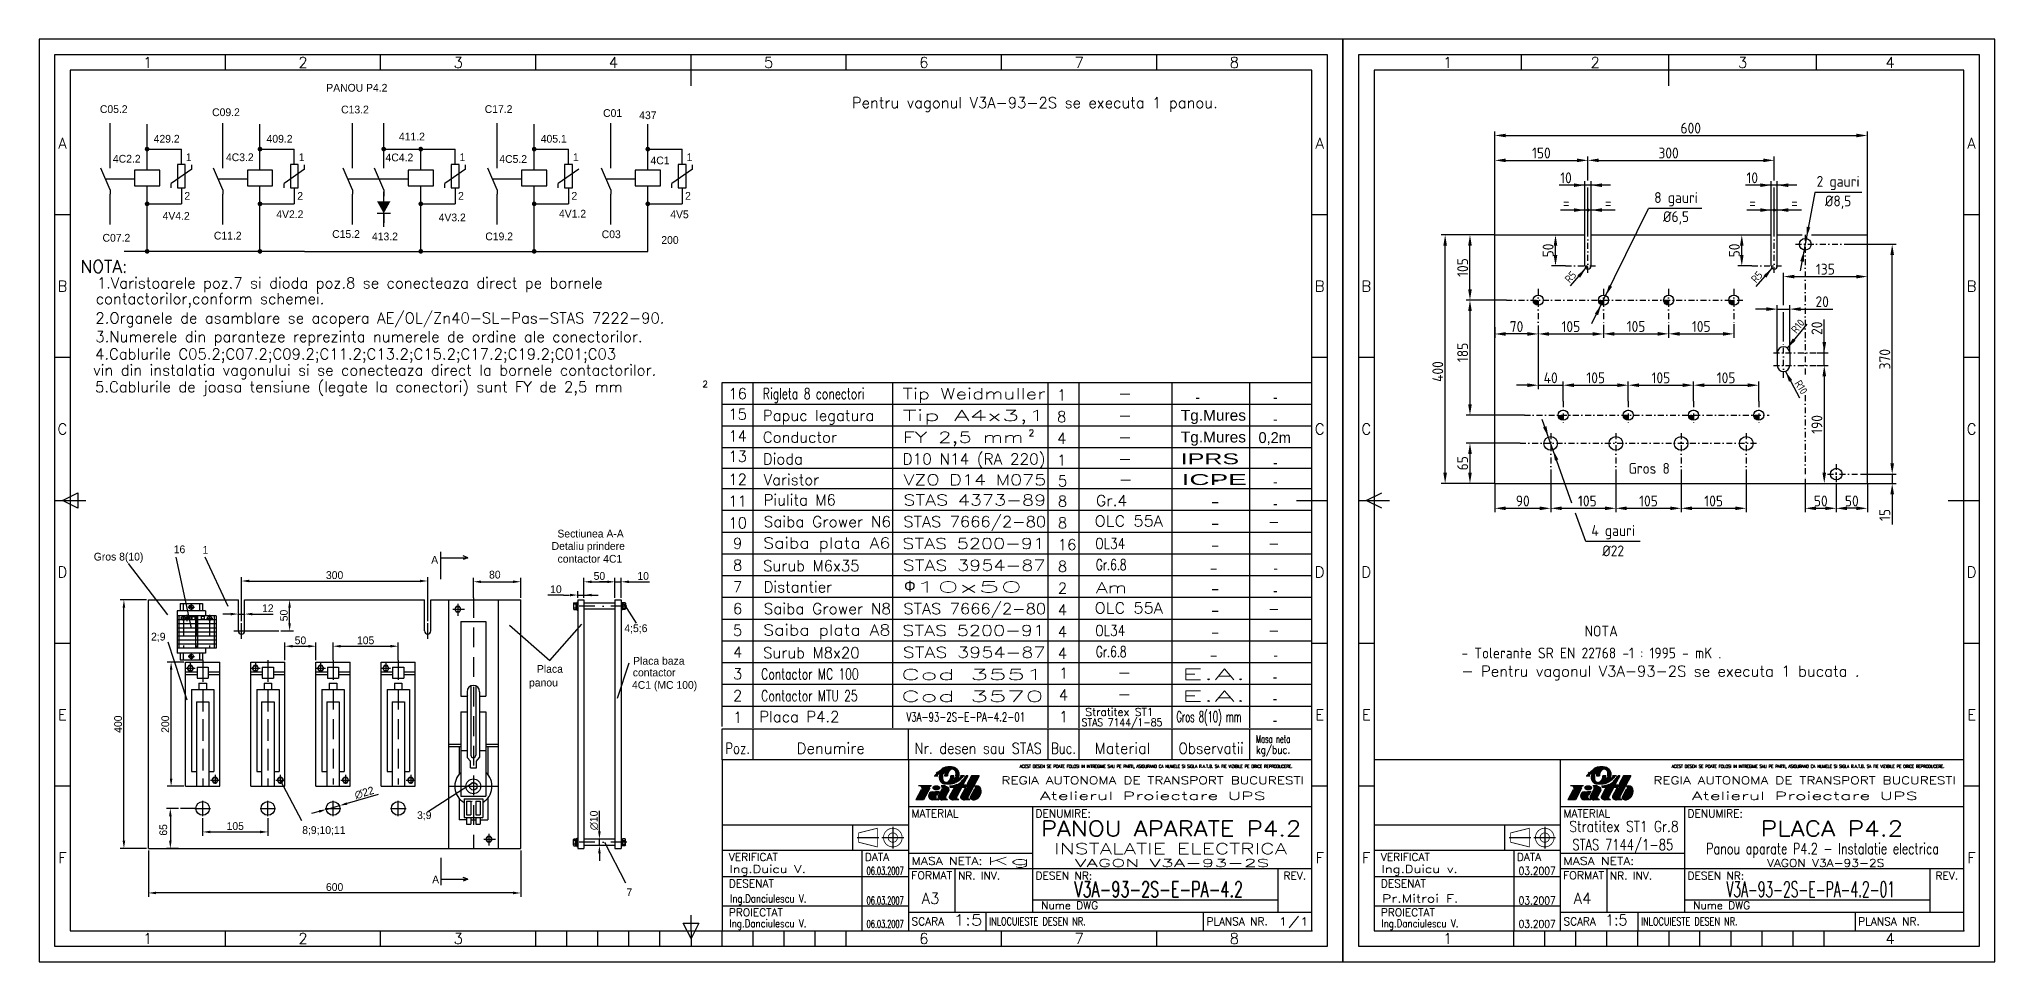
# Model space of a CAD drawing. Header units: millimetres. Extents: x 52 to 682, y 6 to 303.
import ezdxf
from ezdxf.enums import TextEntityAlignment as Align

# ---------------------------------------------------------------- set-up
doc = ezdxf.new("R2010")
doc.units = ezdxf.units.MM
for name, pattern in [('DASHDOT', [25.4, 12.7, -6.35, 0, -6.35]), ('DASHDOT2', [12.7, 6.35, -3.175, 0, -3.175]), ('DASHED2', [9.525, 6.35, -3.175])]:
    doc.linetypes.add(name, pattern=pattern)
for name, color, linetype in [('COTE', 1, 'Continuous'), ('LIN_GR', 3, 'Continuous'), ('LIN_SUB', 7, 'Continuous')]:
    doc.layers.add(name, color=color, linetype=linetype)
doc.styles.add('ISO', font='SIMPLEX.shx')
doc.styles.add('ISOCP', font='SIMPLEX.SHX')
doc.styles.add('ISOCPR', font='isocpr.shx')
doc.styles.add('ROMANC', font='romanc')
doc.dimstyles.new('ISO-25', dxfattribs={"dimtxt": 2.5, "dimasz": 2.5, "dimexe": 1.25, "dimexo": 0.625, "dimtad": 1, "dimtxsty": 'Standard', "dimcen": 2.5, "dimadec": 0, "dimazin": 0, "dimtfac": 1, "dimtmove": 0, "dimatfit": 3, "dimfxl": 1, "dimarcsym": 0})

msp = doc.modelspace()

# ---------------------------------------------------------------- texts
at = {"color": 50, "style": 'ISO'}
for s, p in [('1', (505.8563, 295.4741)), ('2', (553.3563, 295.4741)), ('3', (600.8563, 295.4741)), ('4', (648.3563, 295.4741)), ('A', (674.6063, 269.4741)), ('B', (479.6063, 223.4741)), ('B', (674.6063, 223.4741)), ('C', (479.6063, 177.4741)), ('C', (674.6063, 177.4741)), ('D', (479.6063, 131.4741)), ('D', (674.6063, 131.4741)), ('E', (479.6063, 85.4741)), ('E', (674.6063, 85.4741)), ('F', (479.6063, 39.4741)), ('F', (674.6063, 39.4741)), ('1', (505.8563, 13.4741)), ('4', (648.3563, 13.4741))]:
    msp.add_text(s, height=3.5, dxfattribs=at).set_placement(p, align=Align.MIDDLE)
at = {"color": 2}
for s, p in [('PANOU P4.2', (144.6077, 286.071)), ('C05.2', (71.6905, 279.1978)), ('C09.2', (107.8397, 278.1955)), ('C13.2', (149.393, 279.0738)), ('C17.2', (195.651, 279.2107)), ('C01', (233.7779, 277.9377)), ('437', (245.417, 277.234)), ('429.2', (89.0103, 269.6577)), ('409.2', (125.3748, 269.6577)), ('411.2', (168.0104, 270.3616)), ('405.1', (213.697, 269.6577)), ('4C2.2', (75.8771, 263.228)), ('1', (99.3838, 263.7326)), ('4C3.2', (112.2913, 263.7037)), ('1', (135.7483, 263.7326)), ('4C4.2', (163.7051, 263.6458)), ('1', (187.5427, 263.7326)), ('4C5.2', (200.3565, 263.1414)), ('1', (224.0705, 263.7326)), ('4C1', (249.0438, 262.6826)), ('1', (260.6697, 263.7326)), ('2', (98.899, 251.2757)), ('2', (135.2635, 251.2757)), ('2', (187.058, 251.2757)), ('2', (223.5858, 251.2757)), ('2', (260.1849, 251.2757)), ('4V4.2', (91.8844, 244.8418)), ('4V2.2', (128.504, 245.3516)), ('4V3.2', (180.8086, 244.3321)), ('4V1.2', (219.5674, 245.5378)), ('4V5', (255.4126, 245.3254)), ('C07.2', (72.5357, 237.785)), ('C11.2', (108.4047, 238.4818)), ('C15.2', (146.5162, 238.9894)), ('413.2', (159.3213, 238.2168)), ('C19.2', (195.8403, 238.2358)), ('C03', (233.335, 238.9204)), ('200', (252.531, 237.0679)), ('Sectiunea A-A', (219.0583, 142.5682)), ('Detaliu prindere', (217.1993, 138.5818)), ('A', (178.4068, 134.1394)), ('contactor 4C1', (219.1284, 134.4638)), ('A', (178.719, 31.2282))]:
    msp.add_text(s, height=2.5, dxfattribs=at).set_placement(p)
at = {"color": 50}
for s, width, p, p2 in [('Tg.Mures', 0.857143, (419.8704, 180.1545), (440.8704, 180.1545)), ('Tg.Mures', 0.857143, (419.8704, 173.1545), (440.8704, 173.1545)), ('IPRS ', 1.285714, (419.8704, 166.1545), (440.8704, 166.1545)), ('ICPE', 1.8, (420.1398, 159.4581), (441.1398, 159.4581)), ('    -    ', 0.666667, (420.4424, 159.4293), (441.4424, 159.4293)), ('    -    ', 0.666667, (420.4424, 152.4293), (441.4424, 152.4293)), ('    -    ', 0.666667, (420.4424, 145.4293), (441.4424, 145.4293)), ('    -    ', 0.666667, (420.4424, 138.4293), (441.4424, 138.4293)), ('    -    ', 0.666667, (419.9421, 131.0184), (440.9421, 131.0184)), ('    -    ', 0.666667, (420.4424, 124.4293), (441.4424, 124.4293)), ('    -    ', 0.666667, (420.4424, 117.4293), (441.4424, 117.4293)), ('    -    ', 0.666667, (420.4424, 110.4293), (441.4424, 110.4293)), ('    -    ', 0.666667, (419.9421, 103.0184), (440.9421, 103.0184))]:
    msp.add_text(s, height=3.5, dxfattribs=dict(at, width=width)).set_placement(p, p2, align=Align.FIT)
for s, p in [('-', (425.3137, 185.9721)), ('-', (450.3137, 185.9721)), ('0,2m', (450.1141, 172.9693)), ('-', (450.3137, 178.9721)), ('-', (450.3137, 164.9721)), ('-', (450.3137, 158.7996)), ('-', (450.3137, 151.7996)), ('-', (450.4421, 131.0184)), ('-', (450.3137, 123.7996)), ('-', (450.4421, 103.0184)), ('-', (450.2218, 96.0184)), ('-', (450.2218, 89.0184)), ('-', (450.2218, 82.0184))]:
    msp.add_text(s, height=3.5, dxfattribs=at).set_placement(p, align=Align.CENTER)
at = {"color": 2, "style": 'ISOCPR'}
for s, p in [('Gros 8', (564.0798, 163.0709)), ('- Tolerante SR EN 22768 -1 : 1995 - mK .', (510.2821, 103.6374))]:
    msp.add_text(s, height=3.5, dxfattribs=at).set_placement(p)
at = {"color": 1}
for s, p in [('16', (95.469, 137.5149)), ('1', (104.7562, 137.3414)), ('Gros 8(10)', (69.7124, 135.1535)), ('80', (197.0414, 129.3617)), ('10', (216.7279, 124.6618)), ('12', (123.9172, 118.5416)), ('4;5;6', (240.6233, 112.1114)), ('2;9', (88.1766, 109.4012)), ('Placa', (212.472, 99.0211)), ('Placa baza', (243.4755, 101.6143)), ('panou', (209.9185, 94.6144)), ('4C1 (MC 100)', (243.0873, 93.8542)), ('contactor ', (243.3461, 97.8615)), ('3;9', (173.8565, 51.9486)), ('8;9;10;11', (136.8545, 47.14)), ('7', (241.2973, 27.1209))]:
    msp.add_text(s, height=2.5, dxfattribs=at).set_placement(p)
for s, rotation, p in [('50', 90, (132.1672, 115.6038)), ('∅22', 15.9090251, (154.1462, 58.4026)), ('65', 90, (93.3363, 46.5799))]:
    msp.add_text(s, height=2.5, rotation=rotation, dxfattribs=at).set_placement(p)
at = {"color": 1, "char_height": 3.5, "attachment_point": 5, "style": 'ISOCPR'}
for s, insert in [('2 gauri', (631.5964, 256.6598)), ('8 gauri', (579.3993, 251.4578)), ('%%c8,5', (631.6002, 250.4818)), ('=', (544.0502, 250.3337)), ('=', (557.5595, 250.3337)), ('%%c6,5', (579.3993, 245.4386)), ('=', (604.0502, 250.3337)), ('=', (617.5595, 250.3337)), ('4 gauri', (559.1453, 144.2856)), ('%%c22', (559.1453, 138.2665))]:
    msp.add_mtext(s, dxfattribs=dict(at, insert=insert))
at = {"color": 1, "insert": (230.857, 51.5177), "char_height": 2.5, "attachment_point": 5, "rotation": 90}
msp.add_mtext('∅10', dxfattribs=at)
at = {"layer": 'COTE', "color": 6, "style": 'ISOCPR'}
msp.add_text('NOTA', height=3.5, dxfattribs=at).set_placement((549.9605, 110.6896))
at = {"layer": 'COTE', "color": 1, "linetype": 'Continuous', "char_height": 3.5, "attachment_point": 5, "style": 'ISOCPR'}
for insert in [(543.9474, 258.3337), (603.9474, 258.3337)]:
    msp.add_mtext('10', dxfattribs=dict(at, insert=insert))
at = {"layer": 'COTE', "color": 1, "linetype": 'Continuous', "attachment_point": 5, "style": 'ISOCPR'}
for s, insert, char_height, rotation in [('R5', (545.4064, 226.426), 2.5, 48.5835925), ('R5', (605.4139, 226.426), 2.5, 48.5835925), ('R10', (618.6355, 210.5667), 2.5, 51), ('20', (624.7729, 209.9186), 3.5, 90), ('R10', (619.6957, 190.9465), 2.5, 302)]:
    msp.add_mtext(s, dxfattribs=dict(at, insert=insert, char_height=char_height, rotation=rotation))
at = {"layer": 'LIN_GR', "color": 3, "style": 'ISOCP'}
msp.add_text('NOTA:', height=4, dxfattribs=at).set_placement((65.4432, 227.8057))
for s, p in [('16', (277.1063, 187.0986)), ('15', (277.1063, 180.5124)), ('14', (277.1063, 173.5124)), ('13', (277.1063, 166.9262)), ('12', (277.1063, 159.5124)), ('11', (277.1063, 152.5124)), ('10', (277.1063, 145.5124)), ('9', (277.1063, 138.9262)), ('8', (277.1063, 131.9262)), ('7', (277.1063, 124.9262)), ('6', (277.1063, 117.9262)), ('5', (277.1063, 110.9262)), ('4', (277.1063, 103.9262)), ('3', (277.1063, 96.9262)), ('2', (277.1063, 89.9262)), ('1', (277.1063, 82.9262))]:
    msp.add_text(s, height=3.5, dxfattribs=at).set_placement(p, align=Align.CENTER)
at = {"layer": 'LIN_SUB', "color": 2, "style": 'ISOCP'}
for s, height, p in [('Pentru vagonul V3A-93-2S se executa 1 panou.', 3.5, (313.8952, 280.7602)), ('contactorilor,conform schemei.', 3.5, (70.341, 217.6661)), ('1.Varistoarele poz.7 si dioda poz.8 se conecteaza direct pe bornele ', 3.5, (70.7151, 222.7487)), ('2.Organele de asamblare se acopera AE/OL/Zn40-SL-Pas-STAS 7222-90.', 3.5, (70.241, 211.4629)), ('3.Numerele din paranteze reprezinta numerele de ordine ale conectorilor.', 3.5, (70.241, 205.4696)), ('2', 2.1, (265.7854, 190.9149)), ('- Pentru vagonul V3A-93-2S se executa 1 bucata .', 3.5, (510.2662, 97.7892))]:
    msp.add_text(s, height=height, dxfattribs=at).set_placement(p)
at = {"layer": 'LIN_SUB', "color": 50, "style": 'ISOCP'}
for s, height, p in [('4.Cablurile C05.2;C07.2;C09.2;C11.2;C13.2;C15.2;C17.2;C19.2;C01;C03', 3.5, (70.1273, 199.8957)), ('vin din instalatia vagonului si se conecteaza direct la bornele contactorilor.', 3.5, (69.5441, 194.6949)), ('5.Cablurile de joasa tensiune (legate la conectori) sunt FY de 2,5 mm', 3.5, (70.1273, 189.2924)), ('1', 3.5, (380.0113, 186.7111)), ('Papuc legatura', 3.5, (285.264, 180.1028)), ('8', 3.5, (380.0113, 179.7111)), ('Conductor', 3.5, (285.264, 173.1028)), ('2', 2.1, (370.8401, 175.1712)), ('4', 3.5, (380.0113, 172.7111)), ('Dioda', 3.5, (285.264, 166.1028)), ('1', 3.5, (380.0113, 165.7111)), ('Varistor', 3.5, (285.5334, 159.4064)), ('5', 3.5, (380.2807, 159.0147)), ('Piulita M6', 3.5, (285.5039, 152.9123)), ('8', 3.5, (380.2512, 152.5206)), ('8', 3.5, (380.2512, 145.5206)), ('16', 3.5, (380.2512, 138.5206)), ('Surub M6x35', 3.5, (285.3319, 131.7167)), ('8', 3.5, (380.2512, 131.5206)), ('Distantier', 3.5, (285.5039, 124.9123)), ('2', 3.5, (380.2512, 124.5206)), ('4', 3.5, (380.2512, 117.5206)), ('4', 3.5, (380.2512, 110.5206)), ('Surub M8x20', 3.5, (285.3319, 103.7167)), ('4', 3.5, (380.2512, 103.5206)), ('Placa P4.2', 3.5, (284.1063, 83.1262))]:
    msp.add_text(s, height=height, dxfattribs=at).set_placement(p)
at = {"layer": 'LIN_SUB', "color": 2, "style": 'ISOCP', "width": 0.724138}
for s, height, p in [('Rigleta 8 conectori', 3.5, (285.264, 187.1028)), ('Contactor MC 100', 3.5, (284.7218, 96.8779)), ('Contactor MTU 25', 3.5, (284.7218, 89.8779)), ('V3A-93-2S-E-PA-4.2-01', 2.8, (331.4847, 83.3877))]:
    msp.add_text(s, height=height, dxfattribs=at).set_placement(p)
at = {"layer": 'LIN_SUB', "color": 50, "style": 'ISOCP'}
for s, width, p, p2 in [('Tip Weidmuller', 1.232143, (330.264, 187.0791), (376.264, 187.0791)), ('Tip A4x3,1', 1.746835, (330.264, 180.0791), (376.264, 180.0791)), ('   -   ', 0.942857, (390.4946, 187.1728), (412.4946, 187.1728)), ('FY 2,5 mm  ', 1.232143, (330.264, 173.0791), (376.264, 173.0791)), ('   -   ', 0.942857, (390.4946, 180.1728), (412.4946, 180.1728)), ('D10 N14 (RA 220)', 0.932432, (330.264, 166.0791), (376.264, 166.0791)), ('   -   ', 0.942857, (390.4946, 173.1728), (412.4946, 173.1728)), ('   -   ', 0.942857, (390.4946, 166.1728), (412.4946, 166.1728)), ('VZO D14 M075', 1.174468, (330.5334, 159.3827), (376.5334, 159.3827)), ('   -   ', 0.942857, (390.764, 159.4764), (412.764, 159.4764)), ('STAS 4373-89', 1.159664, (330.5039, 152.8886), (376.5039, 152.8886)), ('Gr.4', 1.018148, (392.5588, 152.6971), (402.5705, 152.6971)), ('Saiba Grower N6', 0.931818, (285.5039, 145.8886), (326.5039, 145.8886)), ('STAS 7666/2-80', 0.982206, (330.5039, 145.8886), (376.5039, 145.8886)), ('OLC 55A', 0.977778, (392.105, 146.1504), (414.105, 146.1504)), ('Saiba plata A6', 1.037975, (285.3319, 139.0605), (326.3319, 139.0605)), ('STAS 5200-91', 1.2, (330.1599, 138.8886), (376.1599, 138.8886)), ('OL34', 0.778865, (392.3319, 138.895), (401.9379, 138.895)), ('STAS 3954-87', 1.154812, (330.2811, 131.8712), (376.2811, 131.8712)), ('Gr.6.8', 0.668788, (392.5588, 132.0605), (402.3676, 132.0605)), ('  10x50', 2.208, (322.8423, 124.8886), (368.8423, 124.8886)), ('Am', 1.365243, (392.5588, 124.6971), (402.5705, 124.6971)), ('Saiba Grower N8', 0.928302, (285.5039, 117.8886), (326.5039, 117.8886)), ('STAS 7666/2-80', 0.982206, (330.5039, 117.8886), (376.5039, 117.8886)), ('OLC 55A', 0.977778, (392.105, 118.1504), (414.105, 118.1504)), ('Saiba plata A8', 1.033613, (285.3319, 111.0605), (326.3319, 111.0605)), ('STAS 5200-91', 1.2, (330.1599, 110.8886), (376.1599, 110.8886)), ('OL34', 0.778865, (392.3319, 110.895), (401.9379, 110.895)), ('STAS 3954-87', 1.154812, (330.2811, 103.8712), (376.2811, 103.8712)), ('Gr.6.8', 0.668788, (392.5588, 104.0605), (402.3676, 104.0605)), ('Cod 3551', 1.93007, (329.7218, 96.706), (375.7218, 96.706)), ('   -   ', 0.942857, (390.2938, 97.4288), (412.2938, 97.4288)), ('Cod 3570', 1.815789, (329.7218, 89.706), (375.7218, 89.706)), ('   -   ', 0.942857, (390.2938, 90.4288), (412.2938, 90.4288)), ('Gros 8(10) mm', 0.516393, (418.4422, 83.1284), (439.4422, 83.1284))]:
    msp.add_text(s, height=3.5, dxfattribs=dict(at, width=width)).set_placement(p, p2, align=Align.FIT)
at = {"layer": 'LIN_SUB', "color": 2, "style": 'ISOCP', "width": 0.942857}
for p in [(449.8647, 145.9094), (449.8647, 138.9094), (449.8647, 117.9094), (449.8647, 110.9094)]:
    msp.add_text('-', height=3.5, dxfattribs=at).set_placement(p, align=Align.CENTER)
at = {"layer": 'LIN_SUB', "color": 50, "style": 'ISOCP'}
for s, p in [('1', (382.1063, 97.1262)), ('4', (382.1063, 90.1262)), ('1', (382.1063, 83.1262))]:
    msp.add_text(s, height=3.5, dxfattribs=at).set_placement(p, align=Align.CENTER)
at = {"layer": 'LIN_SUB', "color": 2, "style": 'ISOCP'}
for s, height, width, p, p2 in [('E.A.', 3.5, 2.377358, (419.9726, 96.7615), (440.9726, 96.7615)), ('E.A.', 3.5, 2.377358, (419.9726, 89.7615), (440.9726, 89.7615)), ('STAS 7144/1-85', 2.5, 0.8, (387.9284, 81.8075), (413.9284, 81.8075)), ('Stratitex ST1', 2.5, 0.928643, (389.1063, 85.1595), (411.1063, 85.1595)), ('Poz.', 3.5, 0.813559, (273.1063, 72.9741), (281.1063, 72.9741)), ('Nr. desen sau STAS', 3.5, 0.763975, (334.1063, 72.9741), (375.1063, 72.9741)), ('Buc.', 3.5, 0.8, (378.1063, 72.9741), (386.1063, 72.9741)), ('Material', 3.5, 0.93913, (392.1063, 72.9741), (410.1063, 72.9741)), ('Observatii', 3.5, 0.851351, (419.1063, 72.9741), (440.1063, 72.9741)), ('Masa neta', 2.5, 0.573913, (444.1063, 76.4741), (455.1063, 76.4741)), ('kg/buc.', 2.5, 0.796552, (444.1063, 72.9741), (455.1063, 72.9741))]:
    msp.add_text(s, height=height, dxfattribs=dict(at, width=width)).set_placement(p, p2, align=Align.FIT)
msp.add_text('Denumire', height=3.5, dxfattribs=at).set_placement((307.1063, 72.9741), align=Align.CENTER)
at = {"layer": 'LIN_SUB', "color": 50, "insert": (330.7282, 128.6465), "char_height": 3.5, "width": 22.6902, "attachment_point": 1, "style": 'ISOCP'}
msp.add_mtext('{\\fSymbol|b0|i0|c2|p18;F}', dxfattribs=at)

# ---------------------------------------------------------------- blocks, each defined once
blk = doc.blocks.new('a3')
at = {"color": 70}
for p, q in [((-360, 287), (-360, 292)), ((-310, 287), (-310, 292)), ((-260, 287), (-260, 292)), ((-210, 282), (-210, 292)), ((-160, 287), (-160, 292)), ((-110, 287), (-110, 292)), ((-60, 287), (-60, 292)), ((-410, 240.5), (-415, 240.5)), ((-5, 240.5), (-10, 240.5)), ((-410, 194.5), (-415, 194.5)), ((-5, 194.5), (-10, 194.5)), ((-415, 148.5), (-405, 148.5)), ((-412.5, 148.5), (-407.5, 151)), ((-407.5, 146), (-412.5, 148.5)), ((-407.5, 151), (-407.5, 146)), ((-15, 148.5), (-5, 148.5)), ((-410, 102.5), (-415, 102.5)), ((-5, 102.5), (-10, 102.5)), ((-410, 56.5), (-415, 56.5)), ((-5, 56.5), (-10, 56.5)), ((-210, 10), (-210, 15)), ((-360, 5), (-360, 10)), ((-310, 5), (-310, 10)), ((-260, 5), (-260, 10)), ((-250, 5), (-250, 10)), ((-240, 5), (-240, 10)), ((-230, 5), (-230, 10)), ((-220, 5), (-220, 10)), ((-212.5, 12.5), (-207.5, 12.5)), ((-210, 7.5), (-212.5, 12.5)), ((-207.5, 12.5), (-210, 7.5)), ((-210, 10), (-210, 5)), ((-200, 5), (-200, 10)), ((-190, 5), (-190, 10)), ((-180, 5), (-180, 10)), ((-170, 5), (-170, 10)), ((-160, 5), (-160, 10)), ((-110, 5), (-110, 10)), ((-60, 5), (-60, 10)), ((-260, 5), (-160, 5))]:
    blk.add_line(p, q, dxfattribs=at)
at = {"color": 240}
for points in [[(0, 297), (-420, 297), (-420, 0), (0, 0)], [(-5, 292), (-415, 292), (-415, 5), (-5, 5)]]:
    blk.add_lwpolyline(points, close=True, dxfattribs=at)
at = {"color": 70}
blk.add_lwpolyline([(-10, 287), (-410, 287), (-410, 10), (-10, 10)], close=True, dxfattribs=at)
at = {"color": 50}
for s, style, p in [('1', 'ISOCP', (-385, 289.5)), ('2', 'ISO', (-335, 289.5)), ('3', 'ISO', (-285, 289.5)), ('4', 'ISO', (-235, 289.5)), ('5', 'ISO', (-185, 289.5)), ('6', 'ISO', (-135, 289.5)), ('7', 'ISO', (-85, 289.5)), ('8', 'ISO', (-35, 289.5)), ('A', 'ISO', (-412.5, 263.5)), ('A', 'ISO', (-7.5, 263.5)), ('B', 'ISO', (-412.5, 217.5)), ('B', 'ISO', (-7.5, 217.5)), ('C', 'ISO', (-412.5, 171.5)), ('C', 'ISO', (-7.5, 171.5)), ('D', 'ISO', (-412.5, 125.5)), ('D', 'ISO', (-7.5, 125.5)), ('E', 'ISO', (-412.5, 79.5)), ('E', 'ISO', (-7.5, 79.5)), ('F', 'ISO', (-412.5, 33.5)), ('F', 'ISO', (-7.5, 33.5)), ('1', 'ISOCP', (-385, 7.5)), ('2', 'ISO', (-335, 7.5)), ('3', 'ISO', (-285, 7.5)), ('6', 'ISO', (-135, 7.5)), ('7', 'ISO', (-85, 7.5)), ('8', 'ISO', (-35, 7.5))]:
    blk.add_text(s, height=3.5, dxfattribs=dict(at, style=style)).set_placement(p, align=Align.MIDDLE)
blk = doc.blocks.new('ind3_12')
at = {"color": 70}
for p, q in [((0, 55), (-190, 55)), ((-190, 55), (-190, 0)), ((-130, 55), (-130, 0)), ((-130, 40), (0, 40)), ((-190, 26), (-130, 26))]:
    blk.add_line(p, q, dxfattribs=at)
at = {"color": 40}
for p, q in [((-125.82, 45.38), (-127.54, 42.15)), ((-122.56, 46.63), (-126.68, 46.63)), ((-123.11, 45.94), (-125.13, 42.15)), ((-121.71, 49.9), (-120.46, 49.9)), ((-120.12, 44.91), (-120.81, 43.6)), ((-119.12, 45.67), (-120.36, 43.36)), ((-118.05, 46.63), (-119.46, 46.63)), ((-118.34, 49.9), (-117.36, 49.9)), ((-116.85, 45.42), (-118, 43.26)), ((-115.18, 46.28), (-116.74, 43.36)), ((-116.7, 46.63), (-116.29, 46.65)), ((-116.6, 46.28), (-115.18, 46.28)), ((-115.31, 49.9), (-116.29, 49.9)), ((-116.29, 46.65), (-115.69, 46.73)), ((-115.69, 46.73), (-115.27, 46.82)), ((-115.27, 46.82), (-114.78, 46.97)), ((-114.78, 46.97), (-114.27, 47.24)), ((-112.77, 46.28), (-114.38, 43.26)), ((-111.94, 49.9), (-113.19, 49.9)), ((-111.75, 45.93), (-113.13, 43.36)), ((-112.95, 48.16), (-112.68, 48.4)), ((-112.77, 46.28), (-111.36, 46.28)), ((-112.68, 48.4), (-112.61, 48.47)), ((-110.84, 49.9), (-112.41, 46.97)), ((-112.41, 46.97), (-110.99, 46.97)), ((-111.75, 45.93), (-111.15, 45.93)), ((-110.84, 49.9), (-111.36, 49.9)), ((-110.99, 46.97), (-111.36, 46.28)), ((-110.41, 47.32), (-111.15, 45.93)), ((-109.64, 49.9), (-111.01, 47.32)), ((-111.01, 47.32), (-110.41, 47.32)), ((-107.23, 49.9), (-110.77, 43.26)), ((-108.74, 45.59), (-109.99, 43.26)), ((-107.23, 49.9), (-109.64, 49.9)), ((-108.78, 46.63), (-108.09, 46.63)), ((-125.13, 42.15), (-127.54, 42.15)), ((-120.23, 42.15), (-122.21, 42.15)), ((-117.39, 42.15), (-119.15, 42.15)), ((-117.39, 42.15), (-117.72, 42.33)), ((-113.77, 42.15), (-115.53, 42.15)), ((-113.77, 42.15), (-114.1, 42.33)), ((-110.16, 42.15), (-111.92, 42.15)), ((-110.16, 42.15), (-110.49, 42.33))]:
    blk.add_line(p, q, dxfattribs=at)
at = {"color": 240}
for p, q in [((-90, 40), (-90, 6)), ((-130, 34), (-190, 34)), ((-148, 34), (-148, 26)), ((-135, 33.5), (-135, 26.5)), ((-146.5, 30), (-139.5, 30)), ((-145, 26), (-145, 0)), ((-138.5, 30), (-131.5, 30)), ((-130, 25), (-90, 25)), ((-130, 20), (0, 20)), ((-115, 20), (-115, 6)), ((-11, 20), (-11, 6)), ((-190, 17.5), (-130, 17.5)), ((-190, 8), (-130, 8)), ((-90, 10), (-11, 10)), ((-130, 6), (0, 6)), ((-105, 6), (-105, 0)), ((-35, 6), (-35, 0))]:
    blk.add_line(p, q, dxfattribs=at)
at = {"color": 40}
for points in [[(-114.74, 49.9, 0.04888), (-114.64, 50.37, 0.067418), (-114.64, 50.71, 0.012512), (-114.71, 51.12, 0.046313), (-114.74, 51.23, 0.02866), (-114.83, 51.43, 0.04799), (-114.9, 51.53, 0.027533), (-115.01, 51.65, 0.02878), (-115.12, 51.74, 0.020408), (-115.27, 51.85, 0.028785), (-115.38, 51.91, 0.02307), (-115.48, 51.96, 0.025276), (-115.58, 51.99, 0.029587), (-115.69, 52.01, 0.0261), (-115.8, 52.02, 0.034106), (-115.93, 52.02, 0.03305), (-116.05, 52, 0.031407), (-116.17, 51.97, 0.027201), (-116.3, 51.91, 0.027571), (-116.45, 51.82, 0.032433), (-116.58, 51.73, 0.017982), (-116.7, 51.62, 0.025528), (-116.79, 51.53, 0.009898), (-116.89, 51.41, 0.014131), (-116.96, 51.31, 0.005952), (-117.02, 51.22, 0.007874), (-117.06, 51.15, 0.013516), (-117.13, 51.03, 0.012262), (-117.2, 50.9, 0.010996), (-117.25, 50.78, 0.020912), (-117.28, 50.71, 0.006638), (-117.28, 50.69, 0.003922), (-117.3, 50.64, 0.014081), (-117.33, 50.52, 0.011261), (-117.36, 50.37, 0.018498), (-117.36, 50.34, 0.00311), (-117.38, 50.18, 0.039527), (-117.38, 50.07, 0.0256), (-117.36, 49.9)], [(-113.68, 49.9, 0.047001), (-113.61, 50.39, 0.072657), (-113.64, 50.71, 0.024176), (-113.81, 51.3, 0.05712), (-113.92, 51.53, 0.02409), (-114.05, 51.71, 0.014395), (-114.28, 51.99, 0.046768), (-114.45, 52.15, 0.031027), (-114.74, 52.35)], [(-119.97, 49.9, 0.047001), (-120.05, 49.4, 0.072657), (-120.01, 49.08, 0.024176), (-119.84, 48.49, 0.05712), (-119.73, 48.26, 0.02409), (-119.6, 48.09, 0.014395), (-119.38, 47.81, 0.046768), (-119.2, 47.65, 0.031027), (-118.91, 47.44)], [(-118.91, 49.9, 0.04888), (-119.02, 49.43, 0.067418), (-119.01, 49.08, 0.012512), (-118.94, 48.67, 0.046313), (-118.91, 48.56, 0.02866), (-118.82, 48.37, 0.04799), (-118.75, 48.26, 0.027533), (-118.64, 48.15, 0.02878), (-118.53, 48.05, 0.020408), (-118.39, 47.95, 0.028785), (-118.28, 47.88, 0.02307), (-118.17, 47.84, 0.025276), (-118.07, 47.8, 0.029587), (-117.97, 47.78, 0.0261), (-117.85, 47.77, 0.034106), (-117.73, 47.77, 0.03305), (-117.6, 47.79, 0.031407), (-117.48, 47.83, 0.027201), (-117.36, 47.88, 0.027571), (-117.2, 47.97, 0.032433), (-117.07, 48.06, 0.017982), (-116.95, 48.18, 0.025528), (-116.87, 48.26, 0.009898), (-116.76, 48.39, 0.014131), (-116.7, 48.48, 0.005952), (-116.63, 48.57, 0.007874), (-116.59, 48.64, 0.013516), (-116.52, 48.76, 0.012262), (-116.45, 48.9, 0.010996), (-116.4, 49.02, 0.020912), (-116.38, 49.08, 0.006638), (-116.37, 49.11, 0.003922), (-116.35, 49.16, 0.014081), (-116.32, 49.28, 0.011261), (-116.29, 49.42, 0.018498), (-116.29, 49.45, 0.00311), (-116.27, 49.61, 0.039527), (-116.27, 49.73, 0.0256), (-116.29, 49.9)]]:
    blk.add_lwpolyline(points, format="xyb", dxfattribs=at)
at = {"color": 40, "flags": 128}
blk.add_lwpolyline([(-108.71, 42.18, 0.07519), (-108.1, 42.37, 0.103495), (-107.27, 43.01, 0.091904), (-106.74, 43.94, 0.085107), (-106.54, 45.08, 0.085107)], format="xyb", dxfattribs=at)
at = {"color": 240, "const_width": 0.25}
blk.add_lwpolyline([(-146, 31.5), (-140, 33), (-140, 27), (-146, 28.5)], close=True, dxfattribs=at)
blk.add_lwpolyline([(-135, 33, 1), (-135, 27, 1), (-135, 33, 1)], format="xyb", dxfattribs=at)
blk.add_lwpolyline([(-135, 31.5, 1), (-135, 28.5, 1)], format="xyb", close=True, dxfattribs=at)
at = {"color": 40}
for centre, radius, start, end in [((-96.55, 26.7), 34.29, 134.68173, 135.48651), ((-117.71, 49.53), 2.3, 144.00024, 170.76003), ((-117.8, 49.83), 2.74, 113.91101, 122.24004), ((-115.81, 45.34), 7.65, 108.93252, 113.91101), ((-115.07, 49.86), 3.27, 161.79053, 179.28483), ((-117.59, 50.52), 2.17, 96.82108, 108.93252), ((-116.41, 40.67), 12.1, 91.69644, 96.82108), ((-116.61, 47.25), 5.51, 78.6042, 91.69644), ((-116, 50.28), 2.42, 58.80187, 78.6042), ((-122.21, 43.44), 1.29, 94.59794, 270), ((-177.94, 750.15), 707.62, 274.50891, 274.68697), ((-119.73, 46), 0.689, 331.92751, 66.48491), ((-117.66, 49.52), 2.42, 238.80187, 258.6042), ((-118.58, 49.94), 3.27, 341.79053, 359.28483), ((-115.94, 50.27), 2.3, 324.00024, 350.76003), ((-145.94, 81.79), 47.13, 315, 315.97302), ((-113.12, 49.86), 0.893, 316.89809, 318.65661), ((-115.09, 51.98), 4.23, 315.97302, 321.34019), ((-122.28, 57.73), 13.43, 321.34019, 324.35298), ((-108.09, 45.08), 1.55, 0, 90), ((-120.23, 42.84), 0.689, 201.87291, 270), ((-119.75, 43.03), 0.689, 151.92751, 234.46154), ((-119.15, 43.87), 1.72, 234.46154, 270), ((-117.39, 42.94), 0.689, 151.92751, 241.92751), ((-116.14, 43.03), 0.689, 151.92751, 234.46154), ((-115.53, 43.87), 1.72, 234.46154, 270), ((-113.78, 42.94), 0.689, 151.92751, 241.92751), ((-112.52, 43.03), 0.689, 151.92751, 234.46154), ((-111.92, 43.87), 1.72, 234.46154, 270), ((-110.16, 42.94), 0.689, 151.92751, 241.92751), ((-109.38, 42.94), 0.689, 151.92751, 242.78208), ((-108.99, 43.7), 1.55, 242.78208, 280.2311)]:
    blk.add_arc(centre, radius, start, end, dxfattribs=at)
blk.add_point((0, 0))
for points in [[(-121.71, 49.9), (-120.46, 49.9), (-121.21, 50.52), (-120.18, 50.33)], [(-121.21, 50.52), (-120.18, 50.33), (-120.72, 51.03), (-119.93, 50.59)], [(-120.72, 51.03), (-119.93, 50.59), (-120.22, 51.49), (-119.57, 50.88)], [(-120.22, 51.49), (-119.57, 50.88), (-119.6, 51.93), (-118.18, 50.88)], [(-119.84, 50.38), (-118.6, 50.45), (-119.97, 49.9), (-118.91, 49.9)], [(-119.57, 50.88), (-118.18, 50.88), (-119.84, 50.38), (-118.6, 50.45)], [(-119.6, 51.93), (-118.18, 50.88), (-118.87, 52.35), (-118.18, 50.88)], [(-118.87, 52.35), (-118.18, 50.88), (-118.21, 52.6), (-118.18, 50.88)], [(-117.31, 50.61), (-118.27, 50.54), (-117.37, 50.27), (-118.32, 50.22)], [(-117.09, 51.1), (-118.18, 50.88), (-117.31, 50.61), (-118.27, 50.54)], [(-118.21, 52.6), (-118.18, 50.88), (-117.81, 52.68), (-118.18, 50.88)], [(-116.87, 52.76), (-118.18, 50.88), (-116.31, 52.75), (-118.18, 50.88)], [(-117.81, 52.68), (-118.18, 50.88), (-116.87, 52.76), (-118.18, 50.88)], [(-116.08, 51.99), (-116.31, 52.75), (-116.62, 51.7), (-118.18, 50.88)], [(-116.62, 51.7), (-118.18, 50.88), (-117.09, 51.1), (-118.18, 50.88)], [(-115.84, 51.99), (-116.08, 51.99), (-116.32, 51.86)], [(-116.31, 52.75), (-115.41, 52.63), (-115.84, 52.71)], [(-115.54, 51.98), (-115.41, 52.63), (-116.08, 51.99), (-116.31, 52.75)], [(-115.84, 51.99), (-115.54, 51.98), (-115.91, 51.97), (-115.51, 51.96)], [(-115.73, 51.96), (-115.33, 51.85), (-115.51, 51.96)], [(-115.09, 51.72), (-114.87, 52.42), (-115.54, 51.98), (-115.41, 52.63)], [(-115.41, 52.63), (-114.87, 52.42), (-115.11, 52.53)], [(-114.87, 51.48), (-114.18, 51.87), (-115.09, 51.72), (-114.87, 52.42)], [(-114.87, 52.42), (-114.18, 51.87), (-114.48, 52.17)], [(-114.68, 50.99), (-113.86, 51.41), (-114.87, 51.48), (-114.18, 51.87)], [(-114.63, 50.55), (-113.67, 50.85), (-114.68, 50.99), (-113.86, 51.41)], [(-114.65, 50.25), (-113.62, 50.26), (-114.63, 50.55), (-113.67, 50.85)], [(-113.67, 50.85), (-113.62, 50.26), (-113.61, 50.56)], [(-125.82, 45.38), (-123.11, 45.94), (-127.54, 42.15), (-125.13, 42.15)], [(-126.68, 46.63), (-122.56, 46.63), (-126.26, 46.53), (-122.84, 46.34)], [(-126.26, 46.53), (-122.84, 46.34), (-125.96, 46.29), (-123.05, 46.05)], [(-123.05, 46.05), (-125.96, 46.29), (-123.11, 45.94), (-125.77, 45.87)], [(-125.76, 45.63), (-123.11, 45.94), (-125.82, 45.38)], [(-125.77, 45.87), (-123.11, 45.94), (-125.76, 45.63), (-123.11, 45.94)], [(-123.17, 44.3), (-120.81, 43.6), (-123.49, 43.38), (-120.95, 43.16)], [(-123.17, 44.3), (-123.49, 43.38), (-123.29, 44.14), (-123.45, 43.79)], [(-122.31, 44.73), (-120.12, 44.91), (-123.17, 44.3), (-120.81, 43.6)], [(-122.31, 44.73), (-123.17, 44.3), (-122.7, 44.64), (-123.04, 44.43)], [(-122.28, 46.18), (-122.28, 45.84), (-122.31, 46.03)], [(-122.2, 46.34), (-122.22, 45.73), (-122.28, 46.18), (-122.28, 45.84)], [(-122.07, 46.5), (-122.04, 45.53), (-122.2, 46.34), (-122.22, 45.73)], [(-121.94, 46.59), (-121.9, 45.43), (-122.07, 46.5), (-122.04, 45.53)], [(-121.78, 46.68), (-121.71, 45.34), (-121.94, 46.59), (-121.9, 45.43)], [(-121.62, 46.75), (-121.56, 45.28), (-121.78, 46.68), (-121.71, 45.34)], [(-121.46, 46.79), (-121.43, 45.25), (-121.62, 46.75), (-121.56, 45.28)], [(-121.33, 46.82), (-121.31, 45.23), (-121.46, 46.79), (-121.43, 45.25)], [(-121.21, 46.83), (-121.2, 45.22), (-121.33, 46.82), (-121.31, 45.23)], [(-121.21, 46.83), (-121.1, 46.84), (-121.09, 45.21)], [(-121.09, 45.21), (-120.9, 45.21), (-121.21, 46.83), (-121.2, 45.22)], [(-121.1, 46.84), (-120.91, 46.84), (-121.09, 45.21), (-120.9, 45.21)], [(-120.9, 45.21), (-120.91, 46.84), (-120.81, 45.22), (-120.81, 46.83)], [(-120.81, 45.22), (-120.81, 46.83), (-120.68, 45.23), (-120.69, 46.82)], [(-120.68, 45.23), (-120.69, 46.82), (-120.56, 45.25), (-120.55, 46.79)], [(-120.56, 45.25), (-120.55, 46.79), (-120.42, 45.29), (-120.43, 46.76)], [(-120.42, 45.29), (-120.43, 46.76), (-120.27, 45.34), (-120.27, 46.7)], [(-120.36, 43.36), (-116.85, 45.42), (-120.42, 42.88), (-118, 43.26)], [(-119.12, 45.67), (-116.78, 45.9), (-120.36, 43.36), (-116.85, 45.42)], [(-120.27, 45.34), (-120.27, 46.7), (-120.14, 45.41), (-120.13, 46.63)], [(-120.14, 45.41), (-120.13, 46.63), (-119.97, 45.52), (-119.99, 46.54)], [(-119.97, 49.9), (-118.91, 49.9), (-120.05, 49.4), (-119, 49.53)], [(-120.05, 49.4), (-119, 49.53), (-119.94, 48.79), (-119, 49.02)], [(-120.05, 49.4), (-119.94, 48.79), (-120.04, 49.24)], [(-120.04, 49.24), (-119.94, 48.79), (-120.03, 49.13)], [(-119.97, 45.52), (-119.99, 46.54), (-119.84, 45.65), (-119.88, 46.44)], [(-119.94, 48.79), (-119, 49.02), (-119.72, 48.25), (-118.92, 48.6)], [(-119.84, 45.65), (-119.88, 46.44), (-119.74, 45.8), (-119.77, 46.3)], [(-119.74, 45.8), (-119.77, 46.3), (-119.71, 45.9), (-119.72, 46.2)], [(-119.72, 48.25), (-118.92, 48.6), (-119.33, 47.76), (-118.75, 48.27)], [(-119.72, 46.2), (-119.71, 45.9), (-119.7, 46.13), (-119.69, 46.02)], [(-119.46, 46.63), (-118.05, 46.63), (-119.08, 46.21), (-117.05, 46.31)], [(-119.33, 47.76), (-118.75, 48.27), (-118.77, 47.37), (-118.43, 47.98)], [(-119.25, 46.4), (-119.09, 46.04), (-119.08, 46.21)], [(-119.08, 46.21), (-117.05, 46.31), (-119.12, 45.67), (-116.78, 45.9)], [(-118.77, 47.37), (-118.43, 47.98), (-118.32, 47.19), (-118.12, 47.82)], [(-117.37, 50.27), (-118.32, 50.22), (-117.36, 49.9), (-118.34, 49.9)], [(-118.32, 47.19), (-118.12, 47.82), (-117.71, 47.07), (-117.72, 47.77)], [(-118.05, 46.63), (-117.05, 46.31), (-117.7, 46.59), (-117.41, 46.5)], [(-117.71, 47.07), (-117.72, 47.77), (-117.14, 47.03), (-117.33, 47.9)], [(-117.14, 47.03), (-117.33, 47.9), (-116.45, 47.06), (-117.04, 48.09)], [(-117.05, 46.31), (-116.78, 45.9), (-116.88, 46.12)], [(-116.45, 47.06), (-117.04, 48.09), (-115.94, 47.1), (-116.74, 48.42)], [(-116.78, 45.9), (-116.85, 45.42), (-116.77, 45.67)], [(-116.7, 48.48), (-115.12, 47.31), (-116.74, 48.42)], [(-116.7, 48.48), (-116.7, 48.48), (-116.74, 48.42)], [(-115.94, 47.1), (-116.74, 48.42), (-115.12, 47.31), (-116.74, 48.42)], [(-115.18, 46.28), (-112.77, 46.28), (-116.74, 43.36), (-114.38, 43.26)], [(-116.45, 48.9), (-115.12, 47.31), (-116.7, 48.48)], [(-116.22, 46.66), (-116.7, 46.63), (-116.6, 46.28)], [(-116.6, 46.28), (-111.36, 46.28), (-116.22, 46.66), (-112.41, 46.97)], [(-116.4, 49.03), (-115.48, 48.92), (-116.45, 48.9), (-115.12, 47.31)], [(-116.29, 49.44), (-115.35, 49.44), (-116.4, 49.03), (-115.48, 48.92)], [(-116.29, 49.9), (-115.31, 49.9), (-116.29, 49.44), (-115.35, 49.44)], [(-116.22, 46.66), (-115.25, 46.82), (-115, 46.76)], [(-115.48, 48.92), (-114.09, 48.92), (-115.01, 49.4), (-113.85, 49.33)], [(-115.48, 48.92), (-114.59, 48.13), (-115.12, 47.31)], [(-115.48, 48.92), (-114.09, 48.92), (-114.18, 47.78), (-115.12, 47.31)], [(-115.25, 46.82), (-114.79, 46.97), (-115, 46.76)], [(-115.01, 49.4), (-113.85, 49.33), (-114.75, 49.87), (-113.72, 49.72)], [(-115, 46.76), (-115, 46.76), (-114.79, 46.97), (-114.45, 46.8)], [(-114.35, 47.19), (-112.41, 46.97), (-114.79, 46.97), (-114.45, 46.8)], [(-114.75, 49.87), (-113.72, 49.72), (-114.65, 50.25), (-113.62, 50.26)], [(-114.09, 48.92), (-114.18, 47.78), (-114.59, 48.13)], [(-113.9, 47.46), (-112.41, 46.97), (-114.35, 47.19), (-112.41, 46.97)], [(-114.09, 48.92), (-113.61, 48.17), (-114.18, 47.78)], [(-113.69, 49.23), (-112.95, 48.75), (-114.09, 48.92), (-113.61, 48.17)], [(-113.49, 47.75), (-113.9, 47.46), (-112.41, 46.97)], [(-113.4, 49.55), (-112.44, 49.28), (-113.69, 49.23), (-112.95, 48.75)], [(-113.03, 48.1), (-112.41, 46.97), (-113.49, 47.75), (-112.41, 46.97)], [(-113.19, 49.9), (-111.94, 49.9), (-113.4, 49.55), (-112.44, 49.28)], [(-111.75, 45.93), (-111.15, 45.93), (-113.13, 43.36), (-110.77, 43.26)], [(-112.65, 48.42), (-112.41, 46.97), (-113.03, 48.1), (-112.41, 46.97)], [(-112.22, 48.86), (-112.41, 46.97), (-112.65, 48.42), (-112.41, 46.97)], [(-111.36, 49.9), (-110.84, 49.9), (-111.76, 49.37), (-112.41, 46.97)], [(-111.76, 49.37), (-112.41, 46.97), (-112.22, 48.86), (-112.41, 46.97)], [(-112.41, 46.97), (-110.99, 46.97), (-111.36, 46.28)], [(-110.41, 47.32), (-107.23, 49.9), (-111.15, 45.93), (-110.73, 43.34)], [(-111.15, 45.93), (-110.77, 43.26), (-110.73, 43.34)], [(-109.64, 49.9), (-107.23, 49.9), (-111.01, 47.32), (-110.41, 47.32)], [(-109.99, 43.26), (-108.74, 45.59), (-106.74, 43.94)], [(-108.78, 46.63), (-108.43, 46.63), (-108.69, 46.43), (-108.49, 46.44)], [(-108.74, 45.59), (-108.09, 46.63), (-108.66, 45.8)], [(-108.74, 45.59), (-106.98, 46.16), (-108.09, 46.63)], [(-108.74, 45.59), (-106.54, 45.08), (-106.98, 46.16)], [(-108.74, 45.59), (-106.74, 43.94), (-106.54, 45.08)], [(-108.69, 46.43), (-108.49, 46.44), (-108.64, 46.23), (-108.56, 46.21)], [(-108.43, 46.63), (-108.63, 46.02), (-108.09, 46.63), (-108.66, 45.8)], [(-108.66, 45.8), (-108.66, 45.8), (-108.43, 46.63), (-108.63, 46.02)], [(-108.64, 46.23), (-108.56, 46.21), (-108.63, 46.02)], [(-108.09, 46.63), (-106.98, 46.16), (-107.61, 46.55), (-107.23, 46.37)], [(-106.98, 46.16), (-106.54, 45.08), (-106.83, 45.98), (-106.62, 45.57)], [(-106.54, 45.08), (-106.74, 43.94), (-106.59, 44.51)], [(-123.49, 43.38), (-120.95, 43.16), (-123.49, 43.38), (-120.87, 42.58)], [(-123.49, 43.38), (-123.1, 42.51), (-123.42, 43), (-123.25, 42.69)], [(-123.49, 43.38), (-120.87, 42.58), (-123.1, 42.51), (-120.62, 42.27)], [(-123.1, 42.51), (-122.21, 42.15), (-122.93, 42.37), (-122.61, 42.22)], [(-123.1, 42.51), (-120.62, 42.27), (-122.21, 42.15), (-120.23, 42.15)], [(-120.42, 42.88), (-120.36, 43.36), (-120.43, 43.1)], [(-120.42, 42.88), (-118, 43.26), (-120.15, 42.47), (-118.06, 42.75)], [(-120.15, 42.47), (-120.42, 42.88), (-120.32, 42.64)], [(-120.15, 42.47), (-118.06, 42.75), (-119.15, 42.15), (-117.72, 42.33)], [(-119.15, 42.15), (-120.15, 42.47), (-119.72, 42.25)], [(-119.15, 42.15), (-117.72, 42.33), (-117.39, 42.15)], [(-118.02, 43.03), (-117.9, 42.55), (-118.06, 42.75)], [(-116.74, 43.36), (-116.81, 42.88), (-116.82, 43.14)], [(-116.74, 43.36), (-114.38, 43.26), (-116.81, 42.88), (-114.44, 42.75)], [(-116.52, 42.46), (-116.81, 42.88), (-116.71, 42.66)], [(-116.81, 42.88), (-114.44, 42.75), (-116.52, 42.46), (-114.12, 42.34)], [(-115.53, 42.15), (-116.54, 42.47), (-116.1, 42.25)], [(-116.52, 42.46), (-114.12, 42.34), (-115.53, 42.15), (-113.77, 42.15)], [(-114.42, 42.94), (-114.29, 42.55), (-114.44, 42.75)], [(-114.36, 43.31), (-114.4, 43.15), (-114.38, 43.26)], [(-113.13, 43.36), (-113.19, 42.89), (-113.2, 43.13)], [(-113.13, 43.36), (-110.77, 43.26), (-113.19, 42.89)], [(-113.19, 42.89), (-110.77, 43.26), (-110.82, 42.72)], [(-112.92, 42.47), (-113.19, 42.89), (-113.1, 42.66)], [(-113.19, 42.89), (-110.82, 42.72), (-112.92, 42.47)], [(-112.92, 42.47), (-110.82, 42.72), (-111.92, 42.15)], [(-111.92, 42.15), (-112.92, 42.47), (-112.49, 42.25)], [(-110.82, 42.72), (-111.92, 42.15), (-110.49, 42.33)], [(-110.49, 42.33), (-110.16, 42.15), (-111.92, 42.15)], [(-110.8, 42.98), (-110.66, 42.53), (-110.82, 42.72)], [(-110.73, 43.34), (-110.78, 43.14), (-110.77, 43.26)], [(-109.99, 43.26), (-110.04, 42.73), (-110.07, 42.99)], [(-110.04, 42.73), (-109.99, 43.26), (-109.7, 42.32)], [(-109.7, 42.32), (-110.04, 42.73), (-109.91, 42.5)], [(-109.99, 43.26), (-107.27, 43.01), (-106.74, 43.94)], [(-109.99, 43.26), (-108.1, 42.37), (-107.27, 43.01)], [(-109.99, 43.26), (-108.71, 42.18), (-108.1, 42.37)], [(-109.99, 43.26), (-109.7, 42.32), (-108.71, 42.18)], [(-108.71, 42.18), (-109.7, 42.32), (-109.23, 42.17)], [(-109.7, 42.32), (-109.7, 42.32), (-108.71, 42.18)], [(-107.27, 43.01), (-108.1, 42.37), (-107.66, 42.64)], [(-106.74, 43.94), (-107.27, 43.01), (-106.96, 43.45)]]:
    blk.add_solid(points, dxfattribs=at)
at = {"color": 40, "style": 'ISO', "width": 0.77078}
blk.add_text('ACEST DESEN SE POATE FOLOSI IN INTREGIME SAU PE PARTI, ASIGURAND CA NUMELE SI SIGLA R.A.T.B. SA FIE VIZIBILE PE ORICE REPRODUCERE.', height=1, dxfattribs=at).set_placement((-94.13, 52.45), (-6.3, 52.45), align=Align.FIT)
at = {"color": 240}
for s, style, width, p, p2 in [('REGIA AUTONOMA DE TRANSPORT BUCURESTI', 'ROMANC', 1.063101, (-100.04, 47.17), (-2.58, 47.17)), ('Atelierul Proiectare UPS', 'ROMANC', 1.425107, (-87.65, 42.18), (-14.86, 42.18)), ('FORMAT', 'ISO', 0.917397, (-129.11, 16.61), (-115.89, 16.61)), ('MASA NETA:', 'ISO', 1.009422, (-129, 21.25), (-106.17, 21.25)), ('INLOCUIESTE DESEN NR.', 'ISO', 0.687691, (-104, 1.75), (-72.89, 1.75))]:
    blk.add_text(s, height=2.5, dxfattribs=dict(at, style=style, width=width)).set_placement(p, p2, align=Align.FIT)
at = {"color": 240, "style": 'ISO'}
for s, p in [('MATERIAL', (-129, 36.5)), ('DENUMIRE:', (-89, 36.5)), ('VERIFICAT', (-187.81, 22.5)), ('DATA', (-144, 22.5)), ('NR. INV.', (-114, 16.5)), ('DESEN NR:', (-89, 16.5)), ('DESENAT', (-187.81, 13.97)), ('PROIECTAT', (-187.81, 4.66)), ('SCARA', (-129, 1.75)), ('PLANSA NR.', (-34, 1.75))]:
    blk.add_text(s, height=2.5, dxfattribs=at).set_placement(p)
blk.add_text('REV.', height=2.5, dxfattribs=at).set_placement((-5.5, 17.75), align=Align.MIDDLE)
at = {"color": 50, "style": 'ISO'}
for tag, height, width, p, p2 in [('MATERIAL', 3.5, 1.837708, (-127.1, 31.84), (-91.87, 31.84)), ('STAS_MATERIAL', 3.5, 2.784754, (-126.09, 25.95), (-91.75, 25.95)), ('ANSAMBLU', 3.5, 2.48631, (-83.01, 24.67), (-8.01, 24.67)), ('VERIFICAT', 2.5, 0.86708, (-187.61, 18.63), (-163.04, 18.63)), ('DESENAT', 2.5, 1.026691, (-187.39, 9.14), (-162.83, 9.14)), ('PROIECTAT', 2.5, 1.037581, (-187.61, 1.12), (-162.78, 1.12)), ('SCARA', 3.5, 1.565143, (-115.5, 1.75), (-106.11, 1.75))]:
    blk.add_attdef(tag, text='', height=height, dxfattribs=dict(at, width=width)).set_placement(p, p2, align=Align.FIT)
at = {"color": 70, "style": 'ISO'}
for tag, width, p, p2 in [('DENUMIRE_DESEN', 1.844561, (-87.29, 30.44), (-3.41, 30.44)), ('NUMAR_DESEN', 1.112195, (-76.49, 10.87), (-22.2, 10.87))]:
    blk.add_attdef(tag, text='', height=5, dxfattribs=dict(at, width=width)).set_placement(p, p2, align=Align.FIT)
at = {"color": 240, "style": 'ISO'}
for tag, width, p, p2 in [('DATA', 0.588678, (-143.42, 18.04), (-131.51, 18.04)), ('MASA', 3.701178, (-105.03, 21.25), (-90.49, 21.25)), ('SUBANSAMBLU', 3.628523, (-76.35, 20.58), (-13.71, 20.58)), ('DATA', 0.588678, (-143.42, 8.49), (-131.51, 8.49)), ('DATA', 0.588678, (-143.42, 0.97), (-131.51, 0.97)), ('PLANSA', 1.983142, (-10.91, 1.75), (-0.76, 1.75))]:
    blk.add_attdef(tag, text='', height=2.5, dxfattribs=dict(at, width=width)).set_placement(p, p2, align=Align.FIT)
at = {"color": 50, "style": 'ISO'}
blk.add_attdef('FORMAT', text='', height=3.5, dxfattribs=at).set_placement((-122.83, 8.67), align=Align.CENTER)
at = {"color": 240, "style": 'ISO'}
blk.add_attdef('NUME_DWG', (-87.2, 6.95), '', height=2.5, dxfattribs=at)
blk = doc.blocks.new('*D6')
at = {"color": 0, "lineweight": -2, "transparency": 16777216}
for p, q in [((87.29, 41.85), (87.29, 26.9)), ((207.29, 41.85), (207.29, 26.9)), ((204.79, 28.15), (89.79, 28.15))]:
    blk.add_line(p, q, dxfattribs=at)
at = {"color": 0, "transparency": 16777216}
for points in [[(89.79, 28.57), (89.79, 27.74), (87.29, 28.15)], [(204.79, 28.57), (204.79, 27.74), (207.29, 28.15)]]:
    blk.add_solid(points, dxfattribs=at)
at = {"layer": 'Defpoints', "color": 0, "transparency": 16777216}
for p in [(87.29, 42.48), (207.29, 42.48), (87.29, 28.15)]:
    blk.add_point(p, dxfattribs=at)
at = {"color": 0, "transparency": 16777216, "insert": (147.29, 30.03), "char_height": 2.5, "attachment_point": 5}
blk.add_mtext('600', dxfattribs=at)
blk = doc.blocks.new('*D7')
at = {"color": 0, "lineweight": -2, "transparency": 16777216}
for p, q in [((86.67, 122.48), (78.17, 122.48)), ((79.42, 44.98), (79.42, 119.98)), ((86.67, 42.48), (78.17, 42.48))]:
    blk.add_line(p, q, dxfattribs=at)
at = {"color": 0, "transparency": 16777216}
for points in [[(79, 119.98), (79.84, 119.98), (79.42, 122.48)], [(79, 44.98), (79.84, 44.98), (79.42, 42.48)]]:
    blk.add_solid(points, dxfattribs=at)
at = {"layer": 'Defpoints', "color": 0, "transparency": 16777216}
for p in [(79.42, 122.48), (87.29, 122.48), (87.29, 42.48)]:
    blk.add_point(p, dxfattribs=at)
at = {"color": 0, "transparency": 16777216, "insert": (77.55, 82.48), "char_height": 2.5, "attachment_point": 5, "rotation": 90}
blk.add_mtext('400', dxfattribs=at)
blk = doc.blocks.new('*D8')
at = {"color": 0, "lineweight": -2, "transparency": 16777216}
for p, q in [((104.79, 52.23), (104.79, 46.54)), ((125.79, 52.23), (125.79, 46.54)), ((107.29, 47.79), (123.29, 47.79))]:
    blk.add_line(p, q, dxfattribs=at)
at = {"color": 0, "transparency": 16777216}
for points in [[(107.29, 48.21), (107.29, 47.37), (104.79, 47.79)], [(123.29, 48.21), (123.29, 47.37), (125.79, 47.79)]]:
    blk.add_solid(points, dxfattribs=at)
at = {"layer": 'Defpoints', "color": 0, "transparency": 16777216}
for p in [(104.79, 52.86), (125.79, 52.86), (125.79, 47.79)]:
    blk.add_point(p, dxfattribs=at)
at = {"color": 0, "transparency": 16777216, "insert": (115.29, 49.66), "char_height": 2.5, "attachment_point": 5}
blk.add_mtext('105', dxfattribs=at)
blk = doc.blocks.new('*D9')
at = {"color": 0, "lineweight": -2, "transparency": 16777216}
for p, q in [((98.67, 102.48), (93.38, 102.48)), ((94.63, 64.98), (94.63, 99.98)), ((98.67, 62.48), (93.38, 62.48))]:
    blk.add_line(p, q, dxfattribs=at)
at = {"color": 0, "transparency": 16777216}
for points in [[(94.21, 99.98), (95.05, 99.98), (94.63, 102.48)], [(94.21, 64.98), (95.05, 64.98), (94.63, 62.48)]]:
    blk.add_solid(points, dxfattribs=at)
at = {"layer": 'Defpoints', "color": 0, "transparency": 16777216}
for p in [(94.63, 102.48), (99.29, 102.48), (99.29, 62.48)]:
    blk.add_point(p, dxfattribs=at)
at = {"color": 0, "transparency": 16777216, "insert": (92.76, 82.48), "char_height": 2.5, "attachment_point": 5, "rotation": 90}
blk.add_mtext('200', dxfattribs=at)
blk = doc.blocks.new('*D10')
at = {"color": 0, "lineweight": -2, "transparency": 16777216}
for p, q in [((131.29, 103.1), (131.29, 108.82)), ((133.79, 107.57), (138.79, 107.57)), ((141.29, 103.1), (141.29, 108.82))]:
    blk.add_line(p, q, dxfattribs=at)
at = {"color": 0, "transparency": 16777216}
for points in [[(133.79, 107.99), (133.79, 107.16), (131.29, 107.57)], [(138.79, 107.99), (138.79, 107.16), (141.29, 107.57)]]:
    blk.add_solid(points, dxfattribs=at)
at = {"layer": 'Defpoints', "color": 0, "transparency": 16777216}
for p in [(141.29, 107.57), (131.29, 102.48), (141.29, 102.48)]:
    blk.add_point(p, dxfattribs=at)
at = {"color": 0, "transparency": 16777216, "insert": (136.29, 109.45), "char_height": 2.5, "attachment_point": 5}
blk.add_mtext('50', dxfattribs=at)
blk = doc.blocks.new('*D11')
at = {"color": 0, "lineweight": -2, "transparency": 16777216}
for p, q in [((146.79, 103.1), (146.79, 108.82)), ((149.29, 107.57), (165.29, 107.57)), ((167.79, 103.1), (167.79, 108.82))]:
    blk.add_line(p, q, dxfattribs=at)
at = {"color": 0, "transparency": 16777216}
for points in [[(149.29, 107.99), (149.29, 107.16), (146.79, 107.57)], [(165.29, 107.99), (165.29, 107.16), (167.79, 107.57)]]:
    blk.add_solid(points, dxfattribs=at)
at = {"layer": 'Defpoints', "color": 0, "transparency": 16777216}
for p in [(167.79, 107.57), (146.79, 102.48), (167.79, 102.48)]:
    blk.add_point(p, dxfattribs=at)
at = {"color": 0, "transparency": 16777216, "insert": (157.29, 109.45), "char_height": 2.5, "attachment_point": 5}
blk.add_mtext('105', dxfattribs=at)
blk = doc.blocks.new('*D12')
at = {"color": 0, "lineweight": -2, "transparency": 16777216}
for p, q in [((117.29, 115.6), (117.29, 129.81)), ((119.79, 128.56), (174.79, 128.56)), ((177.29, 115.6), (177.29, 129.81))]:
    blk.add_line(p, q, dxfattribs=at)
at = {"color": 0, "transparency": 16777216}
for points in [[(119.79, 128.98), (119.79, 128.15), (117.29, 128.56)], [(174.79, 128.98), (174.79, 128.15), (177.29, 128.56)]]:
    blk.add_solid(points, dxfattribs=at)
at = {"layer": 'Defpoints', "color": 0, "transparency": 16777216}
for p in [(177.29, 128.56), (117.29, 114.98), (177.29, 114.98)]:
    blk.add_point(p, dxfattribs=at)
at = {"color": 0, "transparency": 16777216, "insert": (147.29, 130.44), "char_height": 2.5, "attachment_point": 5}
blk.add_mtext('300', dxfattribs=at)
blk = doc.blocks.new('*D13')
at = {"color": 0, "lineweight": -2, "transparency": 16777216}
for p, q in [((227.59, 123.12), (227.59, 129.55)), ((230.09, 128.3), (235.09, 128.3)), ((237.59, 123.12), (237.59, 129.55))]:
    blk.add_line(p, q, dxfattribs=at)
at = {"color": 0, "transparency": 16777216}
for points in [[(230.09, 128.71), (230.09, 127.88), (227.59, 128.3)], [(235.09, 128.71), (235.09, 127.88), (237.59, 128.3)]]:
    blk.add_solid(points, dxfattribs=at)
at = {"layer": 'Defpoints', "color": 0, "transparency": 16777216}
for p in [(237.59, 128.3), (227.59, 122.5), (237.59, 122.5)]:
    blk.add_point(p, dxfattribs=at)
at = {"color": 0, "transparency": 16777216, "insert": (232.59, 130.17), "char_height": 2.5, "attachment_point": 5}
blk.add_mtext('50', dxfattribs=at)
blk = doc.blocks.new('*D14')
at = {"color": 0, "lineweight": -2, "transparency": 16777216}
for p, q in [((235.09, 128.3), (232.59, 128.3)), ((237.59, 123.12), (237.59, 129.55)), ((237.59, 128.3), (239.59, 128.3)), ((239.59, 123.12), (239.59, 129.55)), ((242.09, 128.3), (248.76, 128.3))]:
    blk.add_line(p, q, dxfattribs=at)
at = {"color": 0, "transparency": 16777216}
for points in [[(235.09, 128.71), (235.09, 127.88), (237.59, 128.3)], [(242.09, 128.71), (242.09, 127.88), (239.59, 128.3)]]:
    blk.add_solid(points, dxfattribs=at)
at = {"layer": 'Defpoints', "color": 0, "transparency": 16777216}
for p in [(239.59, 128.3), (237.59, 122.5), (239.59, 122.5)]:
    blk.add_point(p, dxfattribs=at)
at = {"color": 0, "transparency": 16777216, "insert": (246.68, 130.17), "char_height": 2.5, "attachment_point": 5}
blk.add_mtext('10', dxfattribs=at)
blk = doc.blocks.new('*D15')
at = {"layer": 'COTE', "color": 1, "linetype": 'Continuous', "transparency": 16777216}
for p, q in [((521.02, 239.96), (503.77, 239.96)), ((505.02, 163.46), (505.02, 236.46)), ((521.02, 159.96), (503.77, 159.96))]:
    blk.add_line(p, q, dxfattribs=at)
for points in [[(504.44, 236.46), (505.61, 236.46), (505.02, 239.96)], [(504.44, 163.46), (505.61, 163.46), (505.02, 159.96)]]:
    blk.add_solid(points, dxfattribs=at)
at = {"layer": 'Defpoints', "color": 0, "linetype": 'Continuous', "transparency": 16777216}
for p in [(505.02, 239.96), (521.02, 239.96), (521.02, 159.96)]:
    blk.add_point(p, dxfattribs=at)
at = {"layer": 'COTE', "color": 1, "linetype": 'Continuous', "transparency": 16777216, "insert": (502.65, 195.98), "char_height": 3.5, "attachment_point": 5, "rotation": 90, "style": 'ISOCPR'}
blk.add_mtext('400', dxfattribs=at)
blk = doc.blocks.new('*D16')
at = {"layer": 'COTE', "color": 1, "linetype": 'Continuous', "transparency": 16777216}
for p, q in [((539.76, 239.96), (541.82, 239.96)), ((540.57, 233.46), (540.57, 236.46)), ((543.83, 229.96), (539.32, 229.96))]:
    blk.add_line(p, q, dxfattribs=at)
for points in [[(539.99, 236.46), (541.15, 236.46), (540.57, 239.96)], [(539.99, 233.46), (541.15, 233.46), (540.57, 229.96)]]:
    blk.add_solid(points, dxfattribs=at)
at = {"layer": 'Defpoints', "color": 0, "linetype": 'Continuous', "transparency": 16777216}
for p in [(539.76, 239.96), (540.57, 239.96), (543.83, 229.96)]:
    blk.add_point(p, dxfattribs=at)
at = {"layer": 'COTE', "color": 1, "linetype": 'Continuous', "transparency": 16777216, "insert": (538.19, 234.96), "char_height": 3.5, "attachment_point": 5, "rotation": 90, "style": 'ISOCPR'}
blk.add_mtext('50', dxfattribs=at)
blk = doc.blocks.new('*D17')
at = {"layer": 'COTE', "color": 1, "linetype": 'Continuous', "transparency": 16777216}
for p, q in [((634, 236.96), (650.27, 236.96)), ((649.02, 166.46), (649.02, 233.46)), ((638.78, 162.96), (650.27, 162.96))]:
    blk.add_line(p, q, dxfattribs=at)
for points in [[(648.44, 233.46), (649.61, 233.46), (649.02, 236.96)], [(648.44, 166.46), (649.61, 166.46), (649.02, 162.96)]]:
    blk.add_solid(points, dxfattribs=at)
at = {"layer": 'Defpoints', "color": 0, "linetype": 'Continuous', "transparency": 16777216}
for p in [(634, 236.96), (649.02, 236.96), (638.78, 162.96)]:
    blk.add_point(p, dxfattribs=at)
at = {"layer": 'COTE', "color": 1, "linetype": 'Continuous', "transparency": 16777216, "insert": (646.65, 199.96), "char_height": 3.5, "attachment_point": 5, "rotation": 90, "style": 'ISOCPR'}
blk.add_mtext('370', dxfattribs=at)
blk = doc.blocks.new('*D18')
at = {"layer": 'COTE', "color": 1, "linetype": 'Continuous', "transparency": 16777216}
for p, q in [((521.02, 239.96), (511.77, 239.96)), ((513.02, 222.46), (513.02, 236.46)), ((524.75, 218.96), (511.77, 218.96))]:
    blk.add_line(p, q, dxfattribs=at)
for points in [[(512.44, 236.46), (513.61, 236.46), (513.02, 239.96)], [(512.44, 222.46), (513.61, 222.46), (513.02, 218.96)]]:
    blk.add_solid(points, dxfattribs=at)
at = {"layer": 'Defpoints', "color": 0, "linetype": 'Continuous', "transparency": 16777216}
for p in [(513.02, 239.96), (521.02, 239.96), (524.75, 218.96)]:
    blk.add_point(p, dxfattribs=at)
at = {"layer": 'COTE', "color": 1, "linetype": 'Continuous', "transparency": 16777216, "insert": (510.65, 229.46), "char_height": 3.5, "attachment_point": 5, "rotation": 90, "style": 'ISOCPR'}
blk.add_mtext('105', dxfattribs=at)
blk = doc.blocks.new('*D19')
at = {"layer": 'COTE', "color": 1, "linetype": 'Continuous', "transparency": 16777216}
for p, q in [((599.76, 239.96), (601.82, 239.96)), ((600.57, 233.46), (600.57, 236.46)), ((603.83, 229.96), (599.32, 229.96))]:
    blk.add_line(p, q, dxfattribs=at)
for points in [[(599.99, 236.46), (601.15, 236.46), (600.57, 239.96)], [(599.99, 233.46), (601.15, 233.46), (600.57, 229.96)]]:
    blk.add_solid(points, dxfattribs=at)
at = {"layer": 'Defpoints', "color": 0, "linetype": 'Continuous', "transparency": 16777216}
for p in [(599.76, 239.96), (600.57, 239.96), (603.83, 229.96)]:
    blk.add_point(p, dxfattribs=at)
at = {"layer": 'COTE', "color": 1, "linetype": 'Continuous', "transparency": 16777216, "insert": (598.19, 234.96), "char_height": 3.5, "attachment_point": 5, "rotation": 90, "style": 'ISOCPR'}
blk.add_mtext('50', dxfattribs=at)
blk = doc.blocks.new('*D20')
at = {"layer": 'COTE', "color": 1, "linetype": 'Continuous', "transparency": 16777216}
for p, q in [((608.52, 216.08), (605.02, 216.08)), ((612.02, 201.96), (612.02, 217.33)), ((612.02, 216.08), (616.02, 216.08)), ((616.02, 201.96), (616.02, 217.33)), ((619.52, 216.08), (629.94, 216.08))]:
    blk.add_line(p, q, dxfattribs=at)
for points in [[(608.52, 216.66), (608.52, 215.5), (612.02, 216.08)], [(619.52, 216.66), (619.52, 215.5), (616.02, 216.08)]]:
    blk.add_solid(points, dxfattribs=at)
at = {"layer": 'Defpoints', "color": 0, "linetype": 'Continuous', "transparency": 16777216}
for p in [(616.02, 216.08), (612.02, 201.96), (616.02, 201.96)]:
    blk.add_point(p, dxfattribs=at)
at = {"layer": 'COTE', "color": 1, "linetype": 'Continuous', "transparency": 16777216, "insert": (626.48, 218.46), "char_height": 3.5, "attachment_point": 5, "style": 'ISOCPR'}
blk.add_mtext('20', dxfattribs=at)
blk = doc.blocks.new('*D21')
at = {"layer": 'COTE', "color": 1, "linetype": 'Continuous', "transparency": 16777216}
for p, q in [((560.02, 162.93), (560.02, 150.71)), ((581.02, 163.26), (581.02, 150.71)), ((563.52, 151.96), (577.52, 151.96))]:
    blk.add_line(p, q, dxfattribs=at)
for points in [[(563.52, 152.54), (563.52, 151.38), (560.02, 151.96)], [(577.52, 152.54), (577.52, 151.38), (581.02, 151.96)]]:
    blk.add_solid(points, dxfattribs=at)
at = {"layer": 'Defpoints', "color": 0, "linetype": 'Continuous', "transparency": 16777216}
for p in [(560.02, 162.93), (581.02, 163.26), (581.02, 151.96)]:
    blk.add_point(p, dxfattribs=at)
at = {"layer": 'COTE', "color": 1, "linetype": 'Continuous', "transparency": 16777216, "insert": (570.52, 154.33), "char_height": 3.5, "attachment_point": 5, "style": 'ISOCPR'}
blk.add_mtext('105', dxfattribs=at)
blk = doc.blocks.new('*D22')
at = {"layer": 'COTE', "color": 1, "linetype": 'Continuous', "transparency": 16777216}
for p, q in [((521.02, 159.96), (521.02, 150.71)), ((539.02, 163.01), (539.02, 150.71)), ((524.52, 151.96), (535.52, 151.96))]:
    blk.add_line(p, q, dxfattribs=at)
for points in [[(524.52, 152.54), (524.52, 151.38), (521.02, 151.96)], [(535.52, 152.54), (535.52, 151.38), (539.02, 151.96)]]:
    blk.add_solid(points, dxfattribs=at)
at = {"layer": 'Defpoints', "color": 0, "linetype": 'Continuous', "transparency": 16777216}
for p in [(521.02, 159.96), (539.02, 163.01), (539.02, 151.96)]:
    blk.add_point(p, dxfattribs=at)
at = {"layer": 'COTE', "color": 1, "linetype": 'Continuous', "transparency": 16777216, "insert": (530.02, 154.33), "char_height": 3.5, "attachment_point": 5, "style": 'ISOCPR'}
blk.add_mtext('90', dxfattribs=at)
blk = doc.blocks.new('*D23')
at = {"layer": 'COTE', "color": 1, "linetype": 'Continuous', "transparency": 16777216}
for p, q in [((539.02, 163.01), (539.02, 150.71)), ((560.02, 162.93), (560.02, 150.71)), ((542.52, 151.96), (556.52, 151.96))]:
    blk.add_line(p, q, dxfattribs=at)
for points in [[(542.52, 152.54), (542.52, 151.38), (539.02, 151.96)], [(556.52, 152.54), (556.52, 151.38), (560.02, 151.96)]]:
    blk.add_solid(points, dxfattribs=at)
at = {"layer": 'Defpoints', "color": 0, "linetype": 'Continuous', "transparency": 16777216}
for p in [(539.02, 163.01), (560.02, 162.93), (560.02, 151.96)]:
    blk.add_point(p, dxfattribs=at)
at = {"layer": 'COTE', "color": 1, "linetype": 'Continuous', "transparency": 16777216, "insert": (550.83, 154.33), "char_height": 3.5, "attachment_point": 5, "style": 'ISOCPR'}
blk.add_mtext('105', dxfattribs=at)
blk = doc.blocks.new('*D24')
at = {"layer": 'COTE', "color": 1, "linetype": 'Continuous', "transparency": 16777216}
for p, q in [((581.02, 163.26), (581.02, 150.71)), ((602.02, 163.01), (602.02, 150.71)), ((584.52, 151.96), (598.52, 151.96))]:
    blk.add_line(p, q, dxfattribs=at)
for points in [[(584.52, 152.54), (584.52, 151.38), (581.02, 151.96)], [(598.52, 152.54), (598.52, 151.38), (602.02, 151.96)]]:
    blk.add_solid(points, dxfattribs=at)
at = {"layer": 'Defpoints', "color": 0, "linetype": 'Continuous', "transparency": 16777216}
for p in [(581.02, 163.26), (602.02, 163.01), (602.02, 151.96)]:
    blk.add_point(p, dxfattribs=at)
at = {"layer": 'COTE', "color": 1, "linetype": 'Continuous', "transparency": 16777216, "insert": (591.52, 154.33), "char_height": 3.5, "attachment_point": 5, "style": 'ISOCPR'}
blk.add_mtext('105', dxfattribs=at)
blk = doc.blocks.new('*D25')
at = {"layer": 'COTE', "color": 1, "linetype": 'Continuous', "transparency": 16777216}
for p, q in [((556.02, 211.06), (556.02, 206.87)), ((559.52, 208.12), (573.52, 208.12)), ((577.02, 211), (577.02, 206.87))]:
    blk.add_line(p, q, dxfattribs=at)
for points in [[(559.52, 208.7), (559.52, 207.53), (556.02, 208.12)], [(573.52, 208.7), (573.52, 207.53), (577.02, 208.12)]]:
    blk.add_solid(points, dxfattribs=at)
at = {"layer": 'Defpoints', "color": 0, "linetype": 'Continuous', "transparency": 16777216}
for p in [(556.02, 211.06), (577.02, 211), (577.02, 208.12)]:
    blk.add_point(p, dxfattribs=at)
at = {"layer": 'COTE', "color": 1, "linetype": 'Continuous', "transparency": 16777216, "insert": (566.52, 210.49), "char_height": 3.5, "attachment_point": 5, "style": 'ISOCPR'}
blk.add_mtext('105', dxfattribs=at)
blk = doc.blocks.new('*D26')
at = {"layer": 'COTE', "color": 1, "linetype": 'Continuous', "transparency": 16777216}
for p, q in [((543.02, 186.43), (543.02, 192.83)), ((546.52, 191.58), (560.52, 191.58)), ((564.02, 186.43), (564.02, 192.83))]:
    blk.add_line(p, q, dxfattribs=at)
for points in [[(546.52, 192.17), (546.52, 191), (543.02, 191.58)], [(560.52, 192.17), (560.52, 191), (564.02, 191.58)]]:
    blk.add_solid(points, dxfattribs=at)
at = {"layer": 'Defpoints', "color": 0, "linetype": 'Continuous', "transparency": 16777216}
for p in [(564.02, 191.58), (543.02, 186.43), (564.02, 186.43)]:
    blk.add_point(p, dxfattribs=at)
at = {"layer": 'COTE', "color": 1, "linetype": 'Continuous', "transparency": 16777216, "insert": (553.52, 193.96), "char_height": 3.5, "attachment_point": 5, "style": 'ISOCPR'}
blk.add_mtext('105', dxfattribs=at)
blk = doc.blocks.new('*D27')
at = {"layer": 'COTE', "color": 1, "linetype": 'Continuous', "transparency": 16777216}
for p, q in [((535.02, 208.08), (535.02, 190.33)), ((531.52, 191.58), (528.02, 191.58)), ((535.02, 191.58), (543.02, 191.58)), ((543.02, 186.43), (543.02, 192.83)), ((546.52, 191.58), (550.02, 191.58))]:
    blk.add_line(p, q, dxfattribs=at)
for points in [[(531.52, 192.17), (531.52, 191), (535.02, 191.58)], [(546.52, 192.17), (546.52, 191), (543.02, 191.58)]]:
    blk.add_solid(points, dxfattribs=at)
at = {"layer": 'Defpoints', "color": 0, "linetype": 'Continuous', "transparency": 16777216}
for p in [(535.02, 208.08), (543.02, 191.58), (543.02, 186.43)]:
    blk.add_point(p, dxfattribs=at)
at = {"layer": 'COTE', "color": 1, "linetype": 'Continuous', "transparency": 16777216, "insert": (539.02, 193.96), "char_height": 3.5, "attachment_point": 5, "style": 'ISOCPR'}
blk.add_mtext('40', dxfattribs=at)
blk = doc.blocks.new('*D28')
at = {"layer": 'COTE', "color": 1, "linetype": 'Continuous', "transparency": 16777216}
for p, q in [((524.75, 218.96), (511.77, 218.96)), ((513.02, 215.46), (513.02, 185.46)), ((530.56, 181.96), (511.77, 181.96))]:
    blk.add_line(p, q, dxfattribs=at)
for points in [[(512.44, 215.46), (513.61, 215.46), (513.02, 218.96)], [(512.44, 185.46), (513.61, 185.46), (513.02, 181.96)]]:
    blk.add_solid(points, dxfattribs=at)
at = {"layer": 'Defpoints', "color": 0, "linetype": 'Continuous', "transparency": 16777216}
for p in [(524.75, 218.96), (513.02, 181.96), (530.56, 181.96)]:
    blk.add_point(p, dxfattribs=at)
at = {"layer": 'COTE', "color": 1, "linetype": 'Continuous', "transparency": 16777216, "insert": (510.65, 202.14), "char_height": 3.5, "attachment_point": 5, "rotation": 90, "style": 'ISOCPR'}
blk.add_mtext('185', dxfattribs=at)
blk = doc.blocks.new('*D29')
at = {"layer": 'COTE', "color": 1, "linetype": 'Continuous', "transparency": 16777216}
for p, q in [((529.14, 172.96), (511.77, 172.96)), ((513.02, 169.46), (513.02, 163.46)), ((521.02, 159.96), (511.77, 159.96))]:
    blk.add_line(p, q, dxfattribs=at)
for points in [[(512.44, 169.46), (513.61, 169.46), (513.02, 172.96)], [(512.44, 163.46), (513.61, 163.46), (513.02, 159.96)]]:
    blk.add_solid(points, dxfattribs=at)
at = {"layer": 'Defpoints', "color": 0, "linetype": 'Continuous', "transparency": 16777216}
for p in [(529.14, 172.96), (513.02, 159.96), (521.02, 159.96)]:
    blk.add_point(p, dxfattribs=at)
at = {"layer": 'COTE', "color": 1, "linetype": 'Continuous', "transparency": 16777216, "insert": (510.65, 166.46), "char_height": 3.5, "attachment_point": 5, "rotation": 90, "style": 'ISOCPR'}
blk.add_mtext('65', dxfattribs=at)
blk = doc.blocks.new('*D30')
at = {"layer": 'COTE', "color": 1, "linetype": 'Continuous', "transparency": 16777216}
for p, q in [((521.02, 210.29), (521.02, 206.83)), ((531.52, 208.08), (524.52, 208.08)), ((535.02, 210.73), (535.02, 206.83))]:
    blk.add_line(p, q, dxfattribs=at)
for points in [[(524.52, 208.67), (524.52, 207.5), (521.02, 208.08)], [(531.52, 208.67), (531.52, 207.5), (535.02, 208.08)]]:
    blk.add_solid(points, dxfattribs=at)
at = {"layer": 'Defpoints', "color": 0, "linetype": 'Continuous', "transparency": 16777216}
for p in [(521.02, 210.29), (521.02, 208.08), (535.02, 210.73)]:
    blk.add_point(p, dxfattribs=at)
at = {"layer": 'COTE', "color": 1, "linetype": 'Continuous', "transparency": 16777216, "insert": (528.02, 210.46), "char_height": 3.5, "attachment_point": 5, "style": 'ISOCPR'}
blk.add_mtext('70', dxfattribs=at)
blk = doc.blocks.new('*D31')
at = {"layer": 'COTE', "color": 1, "linetype": 'Continuous', "transparency": 16777216}
for p, q in [((535.02, 210.73), (535.02, 206.83)), ((538.52, 208.08), (552.52, 208.08)), ((556.02, 211.06), (556.02, 206.83))]:
    blk.add_line(p, q, dxfattribs=at)
for points in [[(538.52, 208.67), (538.52, 207.5), (535.02, 208.08)], [(552.52, 208.67), (552.52, 207.5), (556.02, 208.08)]]:
    blk.add_solid(points, dxfattribs=at)
at = {"layer": 'Defpoints', "color": 0, "linetype": 'Continuous', "transparency": 16777216}
for p in [(535.02, 210.73), (556.02, 211.06), (556.02, 208.08)]:
    blk.add_point(p, dxfattribs=at)
at = {"layer": 'COTE', "color": 1, "linetype": 'Continuous', "transparency": 16777216, "insert": (545.52, 210.46), "char_height": 3.5, "attachment_point": 5, "style": 'ISOCPR'}
blk.add_mtext('105', dxfattribs=at)
blk = doc.blocks.new('*D32')
at = {"layer": 'COTE', "color": 1, "linetype": 'Continuous', "transparency": 16777216}
for p, q in [((585.02, 186.43), (585.02, 192.83)), ((588.52, 191.58), (602.52, 191.58)), ((606.02, 186.43), (606.02, 192.83))]:
    blk.add_line(p, q, dxfattribs=at)
for points in [[(588.52, 192.17), (588.52, 191), (585.02, 191.58)], [(602.52, 192.17), (602.52, 191), (606.02, 191.58)]]:
    blk.add_solid(points, dxfattribs=at)
at = {"layer": 'Defpoints', "color": 0, "linetype": 'Continuous', "transparency": 16777216}
for p in [(606.02, 191.58), (585.02, 186.43), (606.02, 186.43)]:
    blk.add_point(p, dxfattribs=at)
at = {"layer": 'COTE', "color": 1, "linetype": 'Continuous', "transparency": 16777216, "insert": (595.52, 193.96), "char_height": 3.5, "attachment_point": 5, "style": 'ISOCPR'}
blk.add_mtext('105', dxfattribs=at)
blk = doc.blocks.new('*D33')
at = {"layer": 'COTE', "color": 1, "linetype": 'Continuous', "transparency": 16777216}
for p, q in [((564.02, 186.43), (564.02, 192.83)), ((567.52, 191.58), (581.52, 191.58)), ((585.02, 186.43), (585.02, 192.83))]:
    blk.add_line(p, q, dxfattribs=at)
for points in [[(567.52, 192.17), (567.52, 191), (564.02, 191.58)], [(581.52, 192.17), (581.52, 191), (585.02, 191.58)]]:
    blk.add_solid(points, dxfattribs=at)
at = {"layer": 'Defpoints', "color": 0, "linetype": 'Continuous', "transparency": 16777216}
for p in [(585.02, 191.58), (564.02, 186.43), (585.02, 186.43)]:
    blk.add_point(p, dxfattribs=at)
at = {"layer": 'COTE', "color": 1, "linetype": 'Continuous', "transparency": 16777216, "insert": (574.52, 193.96), "char_height": 3.5, "attachment_point": 5, "style": 'ISOCPR'}
blk.add_mtext('105', dxfattribs=at)
blk = doc.blocks.new('*D34')
at = {"layer": 'COTE', "color": 1, "linetype": 'Continuous', "transparency": 16777216}
for p, q in [((577.02, 211), (577.02, 206.87)), ((580.52, 208.12), (594.52, 208.12)), ((598.02, 211.27), (598.02, 206.87))]:
    blk.add_line(p, q, dxfattribs=at)
for points in [[(580.52, 208.7), (580.52, 207.53), (577.02, 208.12)], [(594.52, 208.7), (594.52, 207.53), (598.02, 208.12)]]:
    blk.add_solid(points, dxfattribs=at)
at = {"layer": 'Defpoints', "color": 0, "linetype": 'Continuous', "transparency": 16777216}
for p in [(577.02, 211), (598.02, 211.27), (598.02, 208.12)]:
    blk.add_point(p, dxfattribs=at)
at = {"layer": 'COTE', "color": 1, "linetype": 'Continuous', "transparency": 16777216, "insert": (587.52, 210.49), "char_height": 3.5, "attachment_point": 5, "style": 'ISOCPR'}
blk.add_mtext('105', dxfattribs=at)
blk = doc.blocks.new('*D35')
at = {"layer": 'COTE', "color": 1, "linetype": 'Continuous', "transparency": 16777216}
for p, q in [((649.02, 166.46), (649.02, 169.96)), ((638.78, 162.96), (650.27, 162.96)), ((641.02, 159.96), (650.27, 159.96)), ((649.02, 162.96), (649.02, 159.96)), ((649.02, 156.46), (649.02, 146.71))]:
    blk.add_line(p, q, dxfattribs=at)
for points in [[(648.44, 166.46), (649.61, 166.46), (649.02, 162.96)], [(648.44, 156.46), (649.61, 156.46), (649.02, 159.96)]]:
    blk.add_solid(points, dxfattribs=at)
at = {"layer": 'Defpoints', "color": 0, "linetype": 'Continuous', "transparency": 16777216}
for p in [(638.78, 162.96), (641.02, 159.96), (649.02, 162.96)]:
    blk.add_point(p, dxfattribs=at)
at = {"layer": 'COTE', "color": 1, "linetype": 'Continuous', "transparency": 16777216, "insert": (646.65, 149.83), "char_height": 3.5, "attachment_point": 5, "rotation": 90, "style": 'ISOCPR'}
blk.add_mtext('15', dxfattribs=at)
blk = doc.blocks.new('*D36')
at = {"layer": 'COTE', "color": 1, "linetype": 'Continuous', "transparency": 16777216}
for p, q in [((621.02, 161.49), (621.02, 150.71)), ((631.02, 159.96), (631.02, 150.71)), ((624.52, 151.96), (627.52, 151.96))]:
    blk.add_line(p, q, dxfattribs=at)
for points in [[(624.52, 152.54), (624.52, 151.38), (621.02, 151.96)], [(627.52, 152.54), (627.52, 151.38), (631.02, 151.96)]]:
    blk.add_solid(points, dxfattribs=at)
at = {"layer": 'Defpoints', "color": 0, "linetype": 'Continuous', "transparency": 16777216}
for p in [(621.02, 161.49), (631.02, 159.96), (631.02, 151.96)]:
    blk.add_point(p, dxfattribs=at)
at = {"layer": 'COTE', "color": 1, "linetype": 'Continuous', "transparency": 16777216, "insert": (626.02, 154.33), "char_height": 3.5, "attachment_point": 5, "style": 'ISOCPR'}
blk.add_mtext('50', dxfattribs=at)
blk = doc.blocks.new('*D37')
at = {"layer": 'COTE', "color": 1, "linetype": 'Continuous', "transparency": 16777216}
for p, q in [((631.02, 159.96), (631.02, 150.71)), ((641.02, 159.96), (641.02, 150.71)), ((637.52, 151.96), (634.52, 151.96))]:
    blk.add_line(p, q, dxfattribs=at)
for points in [[(634.52, 152.54), (634.52, 151.38), (631.02, 151.96)], [(637.52, 152.54), (637.52, 151.38), (641.02, 151.96)]]:
    blk.add_solid(points, dxfattribs=at)
at = {"layer": 'Defpoints', "color": 0, "linetype": 'Continuous', "transparency": 16777216}
for p in [(631.02, 159.96), (641.02, 159.96), (631.02, 151.96)]:
    blk.add_point(p, dxfattribs=at)
at = {"layer": 'COTE', "color": 1, "linetype": 'Continuous', "transparency": 16777216, "insert": (636.02, 154.33), "char_height": 3.5, "attachment_point": 5, "style": 'ISOCPR'}
blk.add_mtext('50', dxfattribs=at)
blk = doc.blocks.new('*D38')
at = {"layer": 'COTE', "color": 1, "linetype": 'Continuous', "transparency": 16777216}
for p, q in [((624.78, 197.96), (628.4, 197.96)), ((627.15, 194.46), (627.15, 163.46)), ((625.23, 159.96), (628.4, 159.96))]:
    blk.add_line(p, q, dxfattribs=at)
for points in [[(626.56, 194.46), (627.73, 194.46), (627.15, 197.96)], [(626.56, 163.46), (627.73, 163.46), (627.15, 159.96)]]:
    blk.add_solid(points, dxfattribs=at)
at = {"layer": 'Defpoints', "color": 0, "linetype": 'Continuous', "transparency": 16777216}
for p in [(624.78, 197.96), (625.23, 159.96), (627.15, 159.96)]:
    blk.add_point(p, dxfattribs=at)
at = {"layer": 'COTE', "color": 1, "linetype": 'Continuous', "transparency": 16777216, "insert": (624.77, 178.96), "char_height": 3.5, "attachment_point": 5, "rotation": 90, "style": 'ISOCPR'}
blk.add_mtext('190', dxfattribs=at)
blk = doc.blocks.new('*D39')
at = {"layer": 'COTE', "color": 1, "linetype": 'Continuous', "transparency": 16777216}
for p, q in [((614.02, 217.39), (614.02, 227.79)), ((641.02, 224.44), (641.02, 227.79)), ((617.52, 226.54), (637.52, 226.54))]:
    blk.add_line(p, q, dxfattribs=at)
for points in [[(617.52, 227.13), (617.52, 225.96), (614.02, 226.54)], [(637.52, 227.13), (637.52, 225.96), (641.02, 226.54)]]:
    blk.add_solid(points, dxfattribs=at)
at = {"layer": 'Defpoints', "color": 0, "linetype": 'Continuous', "transparency": 16777216}
for p in [(641.02, 226.54), (641.02, 224.44), (614.02, 217.39)]:
    blk.add_point(p, dxfattribs=at)
at = {"layer": 'COTE', "color": 1, "linetype": 'Continuous', "transparency": 16777216, "insert": (627.52, 228.92), "char_height": 3.5, "attachment_point": 5, "style": 'ISOCPR'}
blk.add_mtext('135', dxfattribs=at)
blk = doc.blocks.new('*D40')
at = {"layer": 'COTE', "color": 1, "linetype": 'Continuous', "transparency": 16777216}
for p, q in [((521.02, 239.96), (521.02, 273.21)), ((524.52, 271.96), (637.52, 271.96)), ((641.02, 239.96), (641.02, 273.21))]:
    blk.add_line(p, q, dxfattribs=at)
for points in [[(524.52, 272.54), (524.52, 271.38), (521.02, 271.96)], [(637.52, 272.54), (637.52, 271.38), (641.02, 271.96)]]:
    blk.add_solid(points, dxfattribs=at)
at = {"layer": 'Defpoints', "color": 0, "linetype": 'Continuous', "transparency": 16777216}
for p in [(641.02, 271.96), (521.02, 239.96), (641.02, 239.96)]:
    blk.add_point(p, dxfattribs=at)
at = {"layer": 'COTE', "color": 1, "linetype": 'Continuous', "transparency": 16777216, "insert": (584.14, 274.33), "char_height": 3.5, "attachment_point": 5, "style": 'ISOCPR'}
blk.add_mtext('600', dxfattribs=at)
blk = doc.blocks.new('*D41')
at = {"layer": 'COTE', "color": 1, "linetype": 'Continuous', "transparency": 16777216}
for p, q in [((551.02, 257.5), (551.02, 265.21)), ((611.02, 257.48), (611.02, 265.21)), ((554.52, 263.96), (607.52, 263.96))]:
    blk.add_line(p, q, dxfattribs=at)
for points in [[(554.52, 264.54), (554.52, 263.38), (551.02, 263.96)], [(607.52, 264.54), (607.52, 263.38), (611.02, 263.96)]]:
    blk.add_solid(points, dxfattribs=at)
at = {"layer": 'Defpoints', "color": 0, "linetype": 'Continuous', "transparency": 16777216}
for p in [(611.02, 263.96), (551.02, 257.5), (611.02, 257.48)]:
    blk.add_point(p, dxfattribs=at)
at = {"layer": 'COTE', "color": 1, "linetype": 'Continuous', "transparency": 16777216, "insert": (577, 266.33), "char_height": 3.5, "attachment_point": 5, "style": 'ISOCPR'}
blk.add_mtext('300', dxfattribs=at)
blk = doc.blocks.new('*D42')
at = {"layer": 'COTE', "color": 1, "linetype": 'Continuous', "transparency": 16777216}
for p, q in [((521.02, 239.96), (521.02, 265.21)), ((551.02, 257.5), (551.02, 265.21)), ((524.52, 263.96), (547.52, 263.96))]:
    blk.add_line(p, q, dxfattribs=at)
for points in [[(524.52, 264.54), (524.52, 263.38), (521.02, 263.96)], [(547.52, 264.54), (547.52, 263.38), (551.02, 263.96)]]:
    blk.add_solid(points, dxfattribs=at)
at = {"layer": 'Defpoints', "color": 0, "linetype": 'Continuous', "transparency": 16777216}
for p in [(551.02, 263.96), (551.02, 257.5), (521.02, 239.96)]:
    blk.add_point(p, dxfattribs=at)
at = {"layer": 'COTE', "color": 1, "linetype": 'Continuous', "transparency": 16777216, "insert": (536.02, 266.33), "char_height": 3.5, "attachment_point": 5, "style": 'ISOCPR'}
blk.add_mtext('150', dxfattribs=at)

# ---------------------------------------------------------------- dimensions: what is measured, and where the dimension line sits
at = {"color": 1}
for base, p1, p2, picture, middle in [((177.2922, 128.565), (117.2922, 114.9788), (177.2922, 114.9788), '*D12', (147.2922, 130.44)), ((237.593, 128.2967), (227.593, 122.4993), (237.593, 122.4993), '*D13', (232.593, 130.1717)), ((239.593, 128.2967), (237.593, 122.4993), (239.593, 122.4993), '*D14', (246.6763, 130.1717)), ((141.2922, 107.574), (131.2922, 102.4788), (141.2922, 102.4788), '*D10', (136.2922, 109.449)), ((167.7922, 107.574), (146.7922, 102.4788), (167.7922, 102.4788), '*D11', (157.2922, 109.449)), ((125.7922, 47.7889), (104.7922, 52.8567), (125.7922, 52.8567), '*D8', (115.2922, 49.6639))]:
    dim = msp.add_linear_dim(base=base, p1=p1, p2=p2, dimstyle='ISO-25', override={"dimlfac": 5}, dxfattribs=at)
    dim.commit()
    dim.dimension.update_dxf_attribs({"geometry": picture, "text_midpoint": middle})
for base, p1, p2, angle, picture, middle in [((79.4201, 122.4788), (87.2922, 42.4788), (87.2922, 122.4788), 90, '*D7', (77.5451, 82.4788)), ((94.6305, 102.4788), (99.2922, 62.4788), (99.2922, 102.4788), 90, '*D9', (92.7555, 82.4788)), ((87.2922, 28.1533), (207.2922, 42.4788), (87.2922, 42.4788), 180, '*D6', (147.2922, 30.0283))]:
    dim = msp.add_linear_dim(base=base, p1=p1, p2=p2, angle=angle, dimstyle='ISO-25', override={"dimlfac": 5}, dxfattribs=at)
    dim.commit()
    dim.dimension.update_dxf_attribs({"geometry": picture, "text_midpoint": middle})
at = {"layer": 'COTE', "color": 2, "linetype": 'Continuous'}
for base, p1, p2, picture, middle in [((641.0229, 271.9587), (521.0229, 239.9587), (641.0229, 239.9587), '*D40', (584.1392, 271.9587)), ((611.0229, 263.9587), (551.0229, 257.4994), (611.0229, 257.484), '*D41', (576.9981, 263.9587))]:
    dim = msp.add_linear_dim(base=base, p1=p1, p2=p2, dimstyle='ISO-25', override={"dimtxt": 3.5, "dimasz": 3.5, "dimexo": 0, "dimlfac": 5, "dimtxsty": 'ISOCPR', "dimcen": 3.5, "dimclrd": 1, "dimclre": 1, "dimclrt": 1, "dimlwd": -1, "dimlwe": -1}, dxfattribs=at)
    dim.commit()
    dim.dimension.update_dxf_attribs({"geometry": picture, "text_midpoint": middle, "dimtype": 160})
dim = msp.add_linear_dim(base=(551.0229, 263.9587), p1=(521.0229, 239.9587), p2=(551.0229, 257.4994), dimstyle='ISO-25', override={"dimtxt": 3.5, "dimasz": 3.5, "dimexo": 0, "dimlfac": 5, "dimtxsty": 'ISOCPR', "dimcen": 3.5, "dimclrd": 1, "dimclre": 1, "dimclrt": 1, "dimlwd": -1, "dimlwe": -1}, dxfattribs=at)
dim.commit()
dim.dimension.update_dxf_attribs({"geometry": '*D42', "text_midpoint": (536.0229, 266.3337)})
at = {"layer": 'COTE', "color": 1, "linetype": 'Continuous'}
for base, p1, p2, picture, middle in [((505.0229, 239.9587), (521.0229, 159.9587), (521.0229, 239.9587), '*D15', (505.0229, 195.9803)), ((513.0229, 181.9587), (524.7456, 218.9587), (530.5591, 181.9587), '*D28', (513.0229, 202.1419)), ((649.0229, 162.9587), (641.0229, 159.9587), (638.7845, 162.9587), '*D35', (649.0229, 149.8337))]:
    dim = msp.add_linear_dim(base=base, p1=p1, p2=p2, angle=90, dimstyle='ISO-25', override={"dimtxt": 3.5, "dimasz": 3.5, "dimexo": 0, "dimlfac": 5, "dimtxsty": 'ISOCPR', "dimcen": 3.5, "dimclrd": 1, "dimclre": 1, "dimclrt": 1, "dimlwd": -1, "dimlwe": -1}, dxfattribs=at)
    dim.commit()
    dim.dimension.update_dxf_attribs({"geometry": picture, "text_midpoint": middle, "dimtype": 160})
for base, p1, p2, picture, middle in [((513.0229, 239.9587), (524.7456, 218.9587), (521.0229, 239.9587), '*D18', (510.6479, 229.4587)), ((649.0229, 236.9587), (638.7845, 162.9587), (633.9989, 236.9587), '*D17', (646.6479, 199.9587)), ((627.1482, 159.9587), (624.7797, 197.9587), (625.2333, 159.9587), '*D38', (624.7732, 178.9587)), ((513.0229, 159.9587), (529.1436, 172.9587), (521.0229, 159.9587), '*D29', (510.6479, 166.4587))]:
    dim = msp.add_linear_dim(base=base, p1=p1, p2=p2, angle=90, dimstyle='ISO-25', override={"dimtxt": 3.5, "dimasz": 3.5, "dimexo": 0, "dimlfac": 5, "dimtxsty": 'ISOCPR', "dimcen": 3.5, "dimclrd": 1, "dimclre": 1, "dimclrt": 1, "dimlwd": -1, "dimlwe": -1}, dxfattribs=at)
    dim.commit()
    dim.dimension.update_dxf_attribs({"geometry": picture, "text_midpoint": middle})
for base, p1, p2, picture, middle in [((540.5695, 239.9587), (543.8289, 229.9587), (539.7568, 239.9587), '*D16', (538.1945, 234.9587)), ((600.5695, 239.9587), (603.8289, 229.9587), (599.7568, 239.9587), '*D19', (598.1945, 234.9587))]:
    dim = msp.add_linear_dim(base=base, p1=p1, p2=p2, angle=90, text='50', dimstyle='ISO-25', override={"dimtxt": 3.5, "dimasz": 3.5, "dimexo": 0, "dimlfac": 2, "dimtxsty": 'ISOCPR', "dimcen": 3.5, "dimclrd": 1, "dimclre": 1, "dimclrt": 1, "dimlwd": -1, "dimlwe": -1}, dxfattribs=at)
    dim.commit()
    dim.dimension.update_dxf_attribs({"geometry": picture, "text_midpoint": middle})
for base, p1, p2, picture, middle in [((641.0229, 226.5447), (614.0229, 217.3927), (641.0229, 224.4364), '*D39', (627.5229, 228.9197)), ((616.0229, 216.0812), (612.0229, 201.9587), (616.0229, 201.9587), '*D20', (626.4813, 218.4562)), ((521.0229, 208.0837), (535.0229, 210.7314), (521.0229, 210.29), '*D30', (528.0229, 210.4587)), ((543.0229, 191.5837), (535.0229, 208.0837), (543.0229, 186.4334), '*D27', (539.0229, 193.9587)), ((556.0229, 208.0837), (535.0229, 210.7314), (556.0229, 211.0562), '*D31', (545.5229, 210.4587)), ((577.0229, 208.1175), (556.0229, 211.0562), (577.0229, 210.9992), '*D25', (566.5229, 210.4925)), ((598.0229, 208.1175), (577.0229, 210.9992), (598.0229, 211.2661), '*D34', (587.5229, 210.4925)), ((564.0229, 191.5837), (543.0229, 186.4334), (564.0229, 186.4334), '*D26', (553.5229, 193.9587)), ((585.0229, 191.5837), (564.0229, 186.4334), (585.0229, 186.4334), '*D33', (574.5229, 193.9587)), ((606.0229, 191.5837), (585.0229, 186.4334), (606.0229, 186.4334), '*D32', (595.5229, 193.9587)), ((539.0229, 151.9587), (521.0229, 159.9587), (539.0229, 163.0081), '*D22', (530.0229, 154.3337)), ((581.0229, 151.9587), (560.0229, 162.9254), (581.0229, 163.2563), '*D21', (570.5229, 154.3337)), ((602.0229, 151.9587), (581.0229, 163.2563), (602.0229, 163.0081), '*D24', (591.5229, 154.3337)), ((631.0229, 151.9587), (621.0229, 161.4883), (631.0229, 159.9587), '*D36', (626.0229, 154.3337)), ((631.0229, 151.9587), (641.0229, 159.9587), (631.0229, 159.9587), '*D37', (636.0229, 154.3337))]:
    dim = msp.add_linear_dim(base=base, p1=p1, p2=p2, dimstyle='ISO-25', override={"dimtxt": 3.5, "dimasz": 3.5, "dimexo": 0, "dimlfac": 5, "dimtxsty": 'ISOCPR', "dimcen": 3.5, "dimclrd": 1, "dimclre": 1, "dimclrt": 1, "dimlwd": -1, "dimlwe": -1}, dxfattribs=at)
    dim.commit()
    dim.dimension.update_dxf_attribs({"geometry": picture, "text_midpoint": middle})
dim = msp.add_linear_dim(base=(560.0229, 151.9587), p1=(539.0229, 163.0081), p2=(560.0229, 162.9254), dimstyle='ISO-25', override={"dimtxt": 3.5, "dimasz": 3.5, "dimexo": 0, "dimlfac": 5, "dimtxsty": 'ISOCPR', "dimcen": 3.5, "dimclrd": 1, "dimclre": 1, "dimclrt": 1, "dimlwd": -1, "dimlwe": -1}, dxfattribs=at)
dim.commit()
dim.dimension.update_dxf_attribs({"geometry": '*D23', "text_midpoint": (550.8339, 151.9587), "dimtype": 160})

# ---------------------------------------------------------------- hatches: boundary and pattern name
at = {"layer": 'COTE', "linetype": 'Continuous'}
for points in [[(535.0229, 218.9587), (533.3979, 218.9587, 0.41421356), (535.0229, 217.3337)], [(556.0229, 218.9587), (554.3979, 218.9587, 0.41421356), (556.0229, 217.3337)], [(577.0229, 218.9587), (575.3979, 218.9587, 0.41421356), (577.0229, 217.3337)], [(598.0229, 218.9587), (596.3979, 218.9587, 0.41421356), (598.0229, 217.3337)], [(543.0229, 181.9587), (541.3979, 181.9587, 0.41421356), (543.0229, 180.3337)], [(564.0229, 181.9587), (562.3979, 181.9587, 0.41421356), (564.0229, 180.3337)], [(585.0229, 181.9587), (583.3979, 181.9587, 0.41421356), (585.0229, 180.3337)], [(606.0229, 181.9587), (604.3979, 181.9587, 0.41421356), (606.0229, 180.3337)]]:
    msp.add_hatch(color=2, dxfattribs=at).paths.add_polyline_path(points)

# ---------------------------------------------------------------- linework, layer by layer
at = {"color": 70}
for p, q in [((529.6063, 292.9741), (529.6063, 297.9741)), ((577.1063, 287.9741), (577.1063, 297.9741)), ((624.6063, 292.9741), (624.6063, 297.9741)), ((677.1063, 246.4741), (672.1063, 246.4741)), ((482.1063, 200.4741), (477.1063, 200.4741)), ((677.1063, 200.4741), (672.1063, 200.4741)), ((477.1063, 154.4741), (487.1063, 154.4741)), ((479.6063, 154.4741), (484.6063, 156.9741)), ((484.6063, 151.9741), (479.6063, 154.4741)), ((667.1063, 154.4741), (677.1063, 154.4741)), ((482.1063, 108.4741), (477.1063, 108.4741)), ((677.1063, 108.4741), (672.1063, 108.4741)), ((482.1063, 62.4741), (477.1063, 62.4741)), ((677.1063, 62.4741), (672.1063, 62.4741)), ((527.1063, 10.9741), (527.1063, 15.9741)), ((537.1063, 10.9741), (537.1063, 15.9741)), ((547.1063, 10.9741), (547.1063, 15.9741)), ((557.1063, 10.9741), (557.1063, 15.9741)), ((567.1063, 10.9741), (567.1063, 15.9741)), ((577.1063, 15.9741), (577.1063, 10.9741)), ((587.1063, 10.9741), (587.1063, 15.9741)), ((597.1063, 10.9741), (597.1063, 15.9741)), ((607.1063, 10.9741), (607.1063, 15.9741)), ((617.1063, 10.9741), (617.1063, 15.9741)), ((627.1063, 10.9741), (627.1063, 15.9741))]:
    msp.add_line(p, q, dxfattribs=at)
at = {"color": 2}
for p, q in [((74.9556, 263.1044), (74.9556, 275.9387)), ((86.8894, 263.272), (86.8894, 275.5835)), ((111.3201, 263.1044), (111.3201, 275.9387)), ((123.2539, 263.272), (123.2539, 275.5835)), ((153.0257, 263.1044), (153.0257, 275.9387)), ((163.1146, 263.1044), (163.1146, 275.9387)), ((199.6423, 263.1044), (199.6423, 275.9387)), ((211.5761, 263.272), (211.5761, 275.5835)), ((236.2415, 263.1044), (236.2415, 275.9387)), ((248.1753, 263.272), (248.1753, 275.5835)), ((86.8894, 267.5826), (97.9526, 267.5826)), ((97.9526, 262.5967), (97.9526, 267.5826)), ((123.2539, 267.5826), (134.3171, 267.5826)), ((134.3171, 262.5967), (134.3171, 267.5826)), ((163.1146, 267.5826), (186.1116, 267.5826)), ((175.0483, 263.272), (175.0483, 267.5826)), ((186.1116, 262.5967), (186.1116, 267.5826)), ((211.5761, 267.5826), (222.6394, 267.5826)), ((222.6394, 262.5967), (222.6394, 267.5826)), ((248.1753, 267.5826), (259.2385, 267.5826)), ((259.2385, 262.5967), (259.2385, 267.5826)), ((74.9556, 254.4869), (71.9556, 261.4869)), ((74.9556, 261.4689), (74.9556, 263.1044)), ((86.8894, 260.772), (86.8894, 263.272)), ((101.2611, 261.1573), (94.6442, 256.5052)), ((101.2611, 261.1573), (101.2611, 262.5593)), ((111.3201, 254.4869), (108.3201, 261.4869)), ((111.3201, 261.4689), (111.3201, 263.1044)), ((123.2539, 260.772), (123.2539, 263.272)), ((137.6256, 261.1573), (131.0087, 256.5052)), ((137.6256, 261.1573), (137.6256, 262.5593)), ((153.0257, 254.4869), (150.0257, 261.4869)), ((153.0257, 261.4689), (153.0257, 263.1044)), ((163.1146, 254.4869), (160.1146, 261.4869)), ((163.1146, 261.4689), (163.1146, 263.1044)), ((175.0483, 260.772), (175.0483, 263.272)), ((189.4201, 261.1573), (182.8031, 256.5052)), ((189.4201, 261.1573), (189.4201, 262.5593)), ((199.6423, 254.4869), (196.6423, 261.4869)), ((199.6423, 261.4689), (199.6423, 263.1044)), ((211.5761, 260.772), (211.5761, 263.272)), ((225.9478, 261.1573), (219.3309, 256.5052)), ((236.2415, 254.4869), (233.2415, 261.4869)), ((236.2415, 261.4689), (236.2415, 263.1044)), ((248.1753, 260.772), (248.1753, 263.272)), ((262.547, 261.1573), (255.9301, 256.5052)), ((262.547, 261.1573), (262.547, 262.5593)), ((74.9556, 254.4869), (74.9556, 253.1069)), ((74.9556, 243.3008), (74.9556, 253.1069)), ((86.8894, 253.2704), (86.8894, 255.772)), ((86.8894, 234.672), (86.8894, 253.2704)), ((94.6442, 255.1032), (94.6442, 256.5052)), ((97.9526, 255.0967), (97.9526, 249.9518)), ((111.3201, 254.4869), (111.3201, 253.1069)), ((111.3201, 243.3008), (111.3201, 253.1069)), ((123.2539, 253.2704), (123.2539, 255.772)), ((123.2539, 234.672), (123.2539, 253.2704)), ((131.0087, 255.1032), (131.0087, 256.5052)), ((134.3171, 255.0967), (134.3171, 249.9518)), ((153.0257, 254.4869), (153.0257, 253.1069)), ((153.0257, 243.3008), (153.0257, 253.1069)), ((163.1146, 254.4869), (163.1146, 253.1069)), ((163.1146, 253.7969), (163.1146, 252.4169)), ((163.1146, 250.6936), (163.1146, 253.7969)), ((163.1146, 243.3008), (163.1146, 253.1069)), ((163.1146, 242.6108), (163.1146, 252.4169)), ((175.0483, 253.2704), (175.0483, 255.772)), ((175.0483, 234.672), (175.0483, 253.2704)), ((182.8031, 255.1032), (182.8031, 256.5052)), ((186.1116, 255.0967), (186.1116, 249.9518)), ((199.6423, 254.4869), (199.6423, 253.1069)), ((199.6423, 243.3008), (199.6423, 253.1069)), ((211.5761, 253.2704), (211.5761, 255.772)), ((211.5761, 234.672), (211.5761, 253.2704)), ((219.3309, 255.1032), (219.3309, 256.5052)), ((222.6394, 255.0967), (222.6394, 249.9518)), ((236.2415, 254.4869), (236.2415, 253.1069)), ((236.2415, 243.3008), (236.2415, 253.1069)), ((248.1753, 253.2704), (248.1753, 255.772)), ((248.1753, 234.672), (248.1753, 253.2704)), ((255.9301, 255.1032), (255.9301, 256.5052)), ((259.2385, 255.0967), (259.2385, 249.9518)), ((86.8894, 249.9518), (97.9526, 249.9518)), ((123.2539, 249.9518), (134.3171, 249.9518)), ((163.1146, 247.02), (163.1146, 243.7954)), ((175.0483, 249.9518), (186.1116, 249.9518)), ((211.5761, 249.9518), (222.6394, 249.9518)), ((248.1753, 249.9518), (259.2385, 249.9518)), ((92.1521, 234.672), (79.4883, 234.672)), ((137.5618, 234.672), (92.1521, 234.672)), ((137.5618, 234.672), (227.8447, 234.672)), ((227.8447, 234.672), (242.5908, 234.672)), ((242.5908, 234.672), (248.1753, 234.672)), ((181.4708, 129.1943), (181.4708, 137.9072)), ((181.4708, 136.0475), (190.1589, 136.0475)), ((190.1589, 136.0475), (188.6825, 136.6375)), ((190.1589, 136.0475), (188.6825, 135.4574)), ((97.5336, 121.3316), (104.7336, 121.3316)), ((97.5336, 121.3316), (97.5336, 118.9316)), ((98.5336, 121.3316), (98.5336, 118.9316)), ((101.5143, 119.5402), (100.5997, 120.5826)), ((101.6794, 119.688), (100.7648, 120.7304)), ((103.7336, 121.3316), (103.7336, 118.9316)), ((104.7336, 121.3316), (104.7336, 118.9316)), ((189.9356, 122.4788), (194.0422, 122.4788)), ((198.1072, 122.4788), (202.6797, 122.4788)), ((224.2238, 121.3803), (224.3419, 121.585)), ((224.2238, 121.3803), (224.2238, 119.5774)), ((224.3419, 121.585), (225.0391, 121.585)), ((225.0391, 121.0942), (224.3419, 121.0942)), ((225.0391, 119.8634), (224.3419, 119.8634)), ((225.0391, 121.585), (225.0391, 119.3727)), ((225.0391, 121.4173), (225.0391, 119.5404)), ((225.0391, 121.4173), (225.3468, 121.4173)), ((225.3468, 120.6077), (225.0391, 120.9154)), ((225.3468, 120.1725), (225.0391, 120.4802)), ((225.3468, 121.7865), (225.3468, 119.1711)), ((225.3468, 121.7865), (225.593, 121.7865)), ((225.3468, 121.4173), (225.3468, 119.5404)), ((225.3468, 121.1711), (225.593, 121.1711)), ((225.3468, 119.7865), (225.593, 119.7865)), ((239.593, 122.1788), (239.593, 118.7788)), ((239.8391, 121.7865), (239.593, 121.7865)), ((239.8391, 121.1711), (239.593, 121.1711)), ((239.8391, 119.7865), (239.593, 119.7865)), ((239.8391, 121.7865), (239.8391, 119.1711)), ((239.8391, 121.4173), (239.8391, 119.5404)), ((240.1468, 121.4173), (239.8391, 121.4173)), ((239.8391, 120.6077), (240.1468, 120.9154)), ((239.8391, 120.1725), (240.1468, 120.4802)), ((240.1468, 121.585), (240.1468, 119.3727)), ((240.844, 121.585), (240.1468, 121.585)), ((240.1468, 121.4173), (240.1468, 119.5404)), ((240.1468, 121.0942), (240.844, 121.0942)), ((240.1468, 119.8634), (240.844, 119.8634)), ((240.9622, 121.3803), (240.844, 121.585)), ((240.9622, 121.3803), (240.9622, 119.5774)), ((96.5336, 118.9316), (96.5336, 105.3316)), ((105.7336, 118.9316), (96.5336, 118.9316)), ((109.1336, 117.3316), (96.5336, 117.3316)), ((109.1336, 116.0316), (96.5336, 116.0316)), ((109.1336, 114.7316), (96.5336, 114.7316)), ((109.1336, 113.4316), (96.5336, 113.4316)), ((97.1336, 117.3316), (97.1336, 106.9316)), ((98.7336, 117.2316), (98.5336, 117.2316)), ((100.0336, 117.1316), (100.0336, 116.2316)), ((100.0336, 117.1316), (100.9336, 117.1316)), ((100.0336, 116.2316), (100.9336, 116.2316)), ((100.9336, 117.1316), (100.9336, 116.2316)), ((101.3336, 117.1316), (101.3336, 116.0316)), ((102.2336, 117.1316), (102.2336, 116.0316)), ((102.5336, 117.3316), (102.5336, 106.9316)), ((103.1336, 117.3316), (103.1336, 106.9316)), ((104.3336, 117.1316), (104.3336, 116.2316)), ((105.2336, 117.1316), (104.3336, 117.1316)), ((105.2336, 116.2316), (104.3336, 116.2316)), ((105.2336, 117.1316), (105.2336, 116.2316)), ((105.7336, 118.9316), (105.7336, 117.3316)), ((106.9336, 117.2316), (107.1336, 117.2316)), ((108.5336, 117.3316), (108.5336, 106.9316)), ((109.1336, 117.3316), (109.1336, 106.9316)), ((176.2922, 118.5416), (176.2922, 119.1666)), ((178.2922, 118.5416), (178.2922, 119.1666)), ((224.2238, 119.5774), (224.3419, 119.3727)), ((224.3419, 119.3727), (225.0391, 119.3727)), ((225.0391, 119.5404), (225.3468, 119.5404)), ((225.3468, 119.1711), (225.593, 119.1711)), ((239.8391, 119.1711), (239.593, 119.1711)), ((240.1468, 119.5404), (239.8391, 119.5404)), ((240.844, 119.3727), (240.1468, 119.3727)), ((240.9622, 119.5774), (240.844, 119.3727)), ((109.1336, 112.1316), (96.5336, 112.1316)), ((109.1336, 110.8316), (96.5336, 110.8316)), ((109.1336, 109.5316), (96.5336, 109.5316)), ((109.1336, 108.2316), (96.5336, 108.2316)), ((114.7922, 112.4788), (119.7922, 112.4788)), ((109.1336, 106.9316), (96.5336, 106.9316)), ((105.7336, 105.3316), (96.5336, 105.3316)), ((97.5336, 105.3316), (97.5336, 103.2316)), ((97.5336, 103.2316), (104.7336, 103.2316)), ((98.5336, 105.3316), (98.5336, 103.2316)), ((99.2922, 102.4788), (110.2922, 102.4788)), ((99.2922, 62.4788), (99.2922, 102.4788)), ((101.5143, 103.6902), (100.5997, 104.7326)), ((101.6794, 103.838), (100.7648, 104.8804)), ((103.7336, 105.3316), (103.7336, 103.2316)), ((104.7336, 105.3316), (104.7336, 103.2316)), ((105.7336, 106.9316), (105.7336, 105.3316)), ((110.2922, 62.4788), (110.2922, 102.4788)), ((120.2922, 62.4788), (120.2922, 102.4788)), ((120.2922, 102.4788), (131.2922, 102.4788)), ((131.2922, 62.4788), (131.2922, 102.4788)), ((141.2922, 102.4788), (152.2922, 102.4788)), ((141.2922, 62.4788), (141.2922, 102.4788)), ((152.2922, 62.4788), (152.2922, 102.4788)), ((162.2922, 62.4788), (162.2922, 102.4788)), ((162.2922, 102.4788), (173.2922, 102.4788)), ((173.2922, 62.4788), (173.2922, 102.4788)), ((99.2922, 62.4788), (110.2922, 62.4788)), ((104.7922, 52.8567), (104.7922, 57.8567)), ((120.2922, 62.4788), (131.2922, 62.4788)), ((125.7922, 52.8567), (125.7922, 57.8567)), ((141.2922, 62.4788), (152.2922, 62.4788)), ((146.7922, 52.8567), (146.7922, 57.8567)), ((162.2922, 62.4788), (173.2922, 62.4788)), ((167.7922, 52.8567), (167.7922, 57.8567)), ((102.2922, 55.3567), (107.2922, 55.3567)), ((123.2922, 55.3567), (128.2922, 55.3567)), ((144.2922, 55.3567), (149.2922, 55.3567)), ((165.2922, 55.3567), (170.2922, 55.3567)), ((224.2238, 45.3518), (224.3419, 45.5565)), ((224.2238, 43.5489), (224.2238, 45.3518)), ((224.3419, 45.5565), (225.0391, 45.5565)), ((225.0391, 45.0658), (224.3419, 45.0658)), ((225.0391, 43.3442), (225.0391, 45.5565)), ((225.0391, 45.3889), (225.3468, 45.3889)), ((225.0391, 43.5119), (225.0391, 45.3889)), ((225.3468, 44.7567), (225.0391, 44.449)), ((225.3468, 44.3216), (225.0391, 44.0139)), ((225.3468, 45.7581), (225.593, 45.7581)), ((225.3468, 43.1427), (225.3468, 45.7581)), ((225.3468, 43.5119), (225.3468, 45.3889)), ((225.3468, 45.1427), (225.593, 45.1427)), ((230.414, 45.4504), (229.789, 45.4504)), ((239.8391, 45.7581), (239.593, 45.7581)), ((239.8391, 45.1427), (239.593, 45.1427)), ((239.8391, 43.1427), (239.8391, 45.7581)), ((239.8391, 43.5119), (239.8391, 45.3889)), ((240.1468, 45.3889), (239.8391, 45.3889)), ((239.8391, 44.7567), (240.1468, 44.449)), ((239.8391, 44.3216), (240.1468, 44.0139)), ((240.844, 45.5565), (240.1468, 45.5565)), ((240.1468, 43.3442), (240.1468, 45.5565)), ((240.1468, 43.5119), (240.1468, 45.3889)), ((240.1468, 45.0658), (240.844, 45.0658)), ((240.9622, 45.3518), (240.844, 45.5565)), ((240.9622, 43.5489), (240.9622, 45.3518)), ((97.0352, 42.4788), (93.128, 42.4788)), ((181.4708, 39.4208), (181.4708, 30.7078)), ((224.2238, 43.5489), (224.3419, 43.3442)), ((225.0391, 43.835), (224.3419, 43.835)), ((224.3419, 43.3442), (225.0391, 43.3442)), ((225.0391, 43.5119), (225.3468, 43.5119)), ((225.3468, 43.7581), (225.593, 43.7581)), ((225.3468, 43.1427), (225.593, 43.1427)), ((230.414, 43.4504), (229.789, 43.4504)), ((239.8391, 43.7581), (239.593, 43.7581)), ((239.8391, 43.1427), (239.593, 43.1427)), ((240.1468, 43.5119), (239.8391, 43.5119)), ((240.1468, 43.835), (240.844, 43.835)), ((240.844, 43.3442), (240.1468, 43.3442)), ((240.9622, 43.5489), (240.844, 43.3442)), ((181.4708, 32.5676), (190.1589, 32.5676)), ((190.1589, 32.5676), (188.6825, 33.1576)), ((190.1589, 32.5676), (188.6825, 31.9775))]:
    msp.add_line(p, q, dxfattribs=at)
at = {"color": 1}
for p, q in [((73.4556, 257.9869), (82.8394, 257.9869)), ((109.8201, 257.9869), (119.2039, 257.9869)), ((151.5257, 257.9869), (170.9983, 257.9869)), ((198.1423, 257.9869), (207.5261, 257.9869)), ((234.7415, 257.9869), (244.1253, 257.9869)), ((624.1299, 253.64), (619.4306, 228.4096)), ((639.2035, 253.64), (624.1299, 253.64)), ((552.3169, 211.4424), (570.5582, 248.438)), ((587.6874, 248.438), (570.5582, 248.438)), ((609.0229, 247.9587), (605.5229, 247.9587)), ((567.8838, 141.2659), (550.3041, 141.2659)), ((93.5239, 117.7144), (80.8528, 134.2019)), ((101.2046, 113.4316), (96.2572, 136.1968)), ((113.0066, 120.3757), (105.6396, 136.2743)), ((191.9889, 123.1038), (191.9889, 129.57)), ((194.4889, 128.32), (204.7922, 128.32)), ((207.2922, 123.1038), (207.2922, 129.57)), ((132.7922, 114.9788), (132.7922, 119.9788)), ((218.4716, 124.0368), (215.9716, 124.0368)), ((220.9716, 124.0368), (218.4716, 124.0368)), ((220.9716, 124.0368), (222.9716, 124.0368)), ((225.4716, 124.0368), (232.1382, 124.0368)), ((225.593, 123.1243), (225.593, 125.2868)), ((227.593, 123.1243), (227.593, 125.2868)), ((240.623, 120.9118), (244.431, 114.9693)), ((99.6336, 116.6316), (97.6336, 116.6316)), ((106.0336, 116.6316), (108.0336, 116.6316)), ((107.0336, 117.6316), (107.0336, 115.6316)), ((113.7922, 117.9166), (111.2922, 117.9166)), ((116.2922, 117.9166), (118.2922, 117.9166)), ((120.7922, 117.9166), (127.4589, 117.9166)), ((203.6508, 114.3286), (216.6504, 102.964)), ((216.6504, 102.964), (226.8917, 114.651)), ((99.8269, 90.2095), (93.631, 108.8237)), ((119.7922, 112.4788), (129.3106, 112.4788)), ((129.9356, 112.4788), (134.0422, 112.4788)), ((238.425, 90.8813), (242.2277, 102.2298)), ((129.7922, 64.4788), (136.5985, 51.4782)), ((192.0249, 63.6783), (177.2126, 54.12)), ((161.3299, 59.8003), (151.3122, 56.945)), ((97.0352, 55.3567), (93.128, 55.3567)), ((94.378, 52.8567), (94.378, 44.9788)), ((102.5922, 55.3567), (97.6602, 55.3567)), ((142.2722, 54.3683), (139.868, 53.6831)), ((144.6765, 55.0536), (148.9079, 56.2597)), ((232.593, 47.9504), (232.593, 54.6171)), ((232.593, 43.4504), (232.593, 45.4504)), ((234.235, 44.4598), (241.0412, 31.4592)), ((232.593, 40.9504), (232.593, 38.4504))]:
    msp.add_line(p, q, dxfattribs=at)
at = {"color": 7}
for p, q in [((521.0229, 159.9587), (521.0229, 239.9587)), ((521.0229, 239.9587), (550.0229, 239.9587)), ((550.0229, 229.9587), (550.0229, 239.9587)), ((552.0229, 229.9587), (552.0229, 239.9587)), ((552.0229, 239.9587), (610.0229, 239.9587)), ((610.0229, 229.9587), (610.0229, 239.9587)), ((612.0229, 229.9587), (612.0229, 239.9587)), ((612.0229, 239.9587), (620.0733, 239.9587)), ((623.0313, 239.9587), (641.0229, 239.9587)), ((641.0229, 159.9587), (641.0229, 239.9587)), ((610.0229, 236.0215), (610.0229, 236.6465)), ((612.0229, 236.0215), (612.0229, 236.6465)), ((521.0229, 159.9587), (641.0229, 159.9587))]:
    msp.add_line(p, q, dxfattribs=at)
at = {"color": 1, "linetype": 'DASHDOT', "ltscale": 0.15}
for p, q in [((551.0229, 227.7041), (551.0229, 241.2094)), ((611.0229, 227.7041), (611.0229, 241.2094)), ((621.0229, 239.9587), (621.0229, 194.2304)), ((617.9216, 236.9587), (633.9989, 236.9587)), ((543.8289, 229.9587), (553.4887, 229.9587)), ((603.8289, 229.9587), (613.3361, 229.9587)), ((535.0229, 222.582), (535.0229, 210.7314)), ((556.0229, 222.582), (556.0229, 211.0562)), ((577.0229, 222.582), (577.0229, 210.9992)), ((598.0229, 222.582), (598.0229, 211.2661)), ((524.7456, 218.9587), (601.8114, 218.9587)), ((610.7995, 201.9587), (624.7643, 201.9587)), ((614.0229, 193.9392), (614.0229, 205.6416)), ((610.7995, 197.9587), (624.7797, 197.9587)), ((543.0229, 186.4334), (543.0229, 178.7615)), ((564.0229, 186.4334), (564.0229, 178.7615)), ((585.0229, 186.4334), (585.0229, 178.7615)), ((606.0229, 186.4334), (606.0229, 178.7615)), ((621.0229, 188.3524), (621.0229, 161.4883)), ((530.5591, 181.9587), (609.4404, 181.9587)), ((529.1436, 172.9587), (606.3147, 172.9587)), ((539.0229, 176.1486), (539.0229, 163.0081)), ((560.0229, 176.1486), (560.0229, 162.9254)), ((581.0229, 176.1486), (581.0229, 163.2563)), ((602.0229, 176.1486), (602.0229, 163.0081)), ((631.0229, 166.2129), (631.0229, 159.9587)), ((628.1725, 162.9587), (638.7845, 162.9587))]:
    msp.add_line(p, q, dxfattribs=at)
at = {"color": 240}
for p, q in [((272.1063, 192.4986), (462.2164, 192.4986)), ((272.1063, 185.4986), (462.2164, 185.4986)), ((272.1063, 178.4986), (462.2164, 178.4986)), ((272.1063, 171.4986), (462.2164, 171.4986)), ((272.1063, 164.9124), (462.2164, 164.9124)), ((272.1063, 158.3262), (462.2164, 158.3262)), ((272.1063, 151.3262), (462.2164, 151.3262)), ((272.1063, 144.3262), (462.2164, 144.3262)), ((272.1063, 137.3262), (462.2164, 137.3262)), ((272.1063, 130.3262), (462.2164, 130.3262)), ((272.1063, 123.3262), (462.2164, 123.3262)), ((272.1063, 116.3262), (462.2164, 116.3262)), ((272.1063, 109.3262), (462.2164, 109.3262)), ((272.1063, 102.3262), (462.2164, 102.3262)), ((272.1063, 95.3262), (462.2164, 95.3262)), ((272.1063, 88.3262), (462.2164, 88.3262))]:
    msp.add_line(p, q, dxfattribs=at)
at = {"color": 3}
for p, q in [((87.2922, 42.4788), (87.2922, 122.4788)), ((87.2922, 122.4788), (116.2922, 122.4788)), ((116.2922, 112.4788), (116.2922, 122.4788)), ((118.2922, 112.4788), (118.2922, 122.4788)), ((118.2922, 122.4788), (176.2922, 122.4788)), ((176.2922, 112.4788), (176.2922, 122.4788)), ((178.2922, 122.4788), (207.2922, 122.4788)), ((178.2922, 112.4788), (178.2922, 122.4788)), ((183.9889, 122.4788), (183.9889, 42.4788)), ((183.9889, 122.4788), (199.9889, 122.4788)), ((199.9889, 122.4788), (199.9889, 42.4788)), ((207.2922, 42.4788), (207.2922, 122.4788)), ((225.593, 122.4993), (227.593, 122.4993)), ((225.593, 122.4993), (225.593, 42.4299)), ((227.593, 122.4993), (227.593, 42.4299)), ((237.593, 121.4788), (227.593, 121.4788)), ((237.593, 122.4993), (237.593, 42.4299)), ((237.593, 122.4993), (239.593, 122.4993)), ((239.593, 122.4993), (239.593, 42.4299)), ((237.593, 119.4788), (227.593, 119.4788)), ((237.593, 45.4504), (227.593, 45.4504)), ((87.2922, 42.4788), (207.2922, 42.4788)), ((183.9889, 42.4788), (199.9889, 42.4788)), ((225.593, 42.4299), (227.593, 42.4299)), ((237.593, 43.4504), (227.593, 43.4504)), ((237.593, 42.4299), (239.593, 42.4299))]:
    msp.add_line(p, q, dxfattribs=at)
at = {"color": 1, "linetype": 'Continuous'}
for p, q in [((100.1336, 120.1316), (102.1336, 120.1316)), ((101.1336, 121.1316), (101.1336, 119.1316)), ((98.6844, 116.6816), (100.6844, 116.6816)), ((99.6844, 117.6816), (99.6844, 115.6816)), ((100.1336, 104.2816), (102.1336, 104.2816)), ((101.1336, 105.1316), (101.1336, 103.1316))]:
    msp.add_line(p, q, dxfattribs=at)
at = {"color": 1, "linetype": 'DASHED2'}
for p, q in [((192.0249, 123.1038), (192.0249, 42.4788)), ((98.6336, 117.3316), (98.6336, 106.9316)), ((102.8336, 117.3316), (102.8336, 106.9316)), ((107.0336, 117.3316), (107.0336, 106.9316)), ((104.7922, 103.1038), (104.7922, 63.1038)), ((104.7922, 103.1038), (104.7922, 63.1038)), ((104.7922, 102.4788), (104.7922, 62.4788)), ((104.7922, 102.4788), (104.7922, 62.4788)), ((125.7922, 103.1038), (125.7922, 63.1038)), ((125.7922, 103.1038), (125.7922, 63.1038)), ((125.7922, 102.4788), (125.7922, 62.4788)), ((146.7922, 103.1038), (146.7922, 63.1038)), ((146.7922, 103.1038), (146.7922, 63.1038)), ((167.7922, 103.1038), (167.7922, 63.1038))]:
    msp.add_line(p, q, dxfattribs=at)
at = {"color": 1, "linetype": 'DASHDOT2', "ltscale": 0.8}
for p, q in [((241.373, 120.4788), (224.2238, 120.4788)), ((241.373, 44.4504), (224.2238, 44.4504))]:
    msp.add_line(p, q, dxfattribs=at)
at = {"color": 2, "linetype": 'Continuous'}
msp.add_line((101.3336, 117.1316), (102.2336, 117.1316), dxfattribs=at)
at = {"color": 240}
for points in [[(682.1063, 5.9741), (682.1063, 302.9741), (472.1063, 302.9741), (472.1063, 5.9741)], [(677.1063, 10.9741), (677.1063, 297.9741), (477.1063, 297.9741), (477.1063, 10.9741)]]:
    msp.add_lwpolyline(points, close=True, dxfattribs=at)
at = {"color": 70}
msp.add_lwpolyline([(482.1063, 292.9741), (482.1063, 15.9741), (672.1063, 15.9741), (672.1063, 292.9741)], close=True, dxfattribs=at)
at = {"color": 2, "const_width": 0.75}
for points in [[(86.5144, 267.5826, 1), (87.2644, 267.5826, 1)], [(122.8789, 267.5826, 1), (123.6289, 267.5826, 1)], [(162.7396, 267.5826, 1), (163.4896, 267.5826, 1)], [(174.6733, 267.5826, 1), (175.4233, 267.5826, 1)], [(211.2011, 267.5826, 1), (211.9511, 267.5826, 1)], [(247.8003, 267.5826, 1), (248.5503, 267.5826, 1)], [(86.5144, 249.9518, 1), (87.2644, 249.9518, 1)], [(122.8789, 249.9518, 1), (123.6289, 249.9518, 1)], [(174.6733, 249.9518, 1), (175.4233, 249.9518, 1)], [(211.2011, 249.9518, 1), (211.9511, 249.9518, 1)], [(247.8003, 249.9518, 1), (248.5503, 249.9518, 1)], [(86.5144, 234.672, 1), (87.2644, 234.672, 1)], [(122.8789, 234.672, 1), (123.6289, 234.672, 1)], [(174.6733, 234.672, 1), (175.4233, 234.672, 1)], [(211.2011, 234.672, 1), (211.9511, 234.672, 1)]]:
    msp.add_lwpolyline(points, format="xyb", close=True, dxfattribs=at)
at = {"color": 2, "flags": 128}
for points in [[(90.9394, 255.772), (90.9394, 260.772), (82.8394, 260.772), (82.8394, 255.772)], [(99.2026, 255.0967), (99.2026, 262.5967), (96.7026, 262.5967), (96.7026, 255.0967)], [(127.3039, 255.772), (127.3039, 260.772), (119.2039, 260.772), (119.2039, 255.772)], [(135.5671, 255.0967), (135.5671, 262.5967), (133.0671, 262.5967), (133.0671, 255.0967)], [(179.0983, 255.772), (179.0983, 260.772), (170.9983, 260.772), (170.9983, 255.772)], [(187.3616, 255.0967), (187.3616, 262.5967), (184.8616, 262.5967), (184.8616, 255.0967)], [(215.6261, 255.772), (215.6261, 260.772), (207.5261, 260.772), (207.5261, 255.772)], [(223.8894, 255.0967), (223.8894, 262.5967), (221.3894, 262.5967), (221.3894, 255.0967)], [(252.2253, 255.772), (252.2253, 260.772), (244.1253, 260.772), (244.1253, 255.772)], [(260.4885, 255.0967), (260.4885, 262.5967), (257.9885, 262.5967), (257.9885, 255.0967)]]:
    msp.add_lwpolyline(points, close=True, dxfattribs=at)
msp.add_lwpolyline([(165.2794, 246.8952), (160.9476, 246.8952)], dxfattribs=at)
at = {"color": 2, "const_width": 0.24, "flags": 128}
msp.add_lwpolyline([(163.1146, 247.1196), (165.0765, 250.6496), (161.1526, 250.6496)], close=True, dxfattribs=at)
at = {"color": 70}
for points in [[(272.1063, 81.7544), (272.1063, 192.4986)], [(282.1063, 81.3262), (282.1063, 192.4986)], [(327.1063, 81.3262), (327.1063, 192.4986)], [(377.1063, 81.3262), (377.1063, 192.4986)], [(387.1063, 81.3262), (387.1063, 192.4986)], [(417.1063, 81.3262), (417.1063, 192.4986)], [(442.1063, 81.3262), (442.1063, 192.4986)]]:
    msp.add_lwpolyline(points, dxfattribs=at)
at = {"color": 3}
for points in [[(272.1063, 80.9741), (462.1063, 80.9741)], [(272.1063, 70.9741), (272.1063, 80.9741)], [(282.1063, 70.9741), (282.1063, 80.9741)], [(332.1063, 70.9741), (332.1063, 80.9741)], [(377.1063, 70.9741), (377.1063, 80.9741)], [(387.1063, 70.9741), (387.1063, 80.9741)], [(417.1063, 70.9741), (417.1063, 80.9741)], [(442.1063, 70.9741), (442.1063, 80.9741)]]:
    msp.add_lwpolyline(points, dxfattribs=at)
at = {"color": 2}
for centre, radius in [((101.1336, 120.1316), 0.7033), ((99.6844, 116.6816), 0.2661), ((101.1336, 104.2816), 0.7033)]:
    msp.add_circle(centre, radius, dxfattribs=at)
at = {"color": 3}
for centre in [(104.7922, 55.3567), (125.7922, 55.3567), (146.7922, 55.3567), (167.7922, 55.3567)]:
    msp.add_circle(centre, 2.2, dxfattribs=at)
at = {"color": 7}
for centre in [(551.0229, 229.9587), (611.0229, 229.9587)]:
    msp.add_arc(centre, 1, 180, 0, dxfattribs=at)
at = {"color": 2}
for centre, radius, start, end in [((224.9889, 121.5289), 0.7795, 190.9950264, 213.8990702), ((225.885, 120.4788), 1.6612, 158.25755, 201.74245), ((224.9889, 119.4287), 0.7795, 146.1009298, 169.0049736), ((240.1971, 121.5289), 0.7795, 326.1009298, 349.0049736), ((239.301, 120.4788), 1.6612, 338.25755, 21.74245), ((240.1971, 119.4287), 0.7795, 10.9950264, 33.8990702), ((98.5336, 116.6316), 0.6, 90, 270), ((98.7336, 116.6316), 0.6, 270, 90), ((106.9336, 116.6316), 0.6, 90, 270), ((107.1336, 116.6316), 0.6, 270, 90), ((224.9889, 45.5005), 0.7795, 190.9950264, 213.8990702), ((225.885, 44.4504), 1.6612, 158.25755, 201.74245), ((240.1971, 45.5005), 0.7795, 326.1009298, 349.0049736), ((239.301, 44.4504), 1.6612, 338.25755, 21.74245), ((224.9889, 43.4003), 0.7795, 146.1009298, 169.0049736), ((240.1971, 43.4003), 0.7795, 10.9950264, 33.8990702)]:
    msp.add_arc(centre, radius, start, end, dxfattribs=at)
at = {"color": 3}
for centre in [(117.2922, 112.4788), (177.2922, 112.4788)]:
    msp.add_arc(centre, 1, 180, 0, dxfattribs=at)
at = {"color": 2}
msp.add_solid([(163.1238, 247.1129), (161.1987, 250.6308), (165.0251, 250.6546)], dxfattribs=at)
at = {"color": 1}
for points in [[(546.5229, 248.542), (546.5229, 247.3753), (550.0229, 247.9587)], [(555.5229, 248.542), (555.5229, 247.3753), (552.0229, 247.9587)], [(606.5229, 248.542), (606.5229, 247.3753), (610.0229, 247.9587)], [(615.5229, 248.542), (615.5229, 247.3753), (612.0229, 247.9587)], [(621.4794, 242.5954), (622.6264, 242.3818), (621.412, 239.0477)], [(619.4195, 231.5356), (620.5664, 231.322), (620.6338, 234.8696)], [(557.7662, 223.8133), (558.8125, 223.2973), (556.7415, 220.4161)], [(554.2797, 214.1041), (553.2333, 214.62), (555.3043, 217.5012)], [(194.4889, 128.7367), (194.4889, 127.9033), (191.9889, 128.32)], [(204.7922, 128.7367), (204.7922, 127.9033), (207.2922, 128.32)], [(132.3755, 119.9788), (133.2089, 119.9788), (132.7922, 122.4788)], [(223.093, 124.4535), (223.093, 123.6202), (225.593, 124.0368)], [(230.093, 124.4535), (230.093, 123.6202), (227.593, 124.0368)], [(113.7922, 118.3333), (113.7922, 117.4999), (116.2922, 117.9166)], [(120.7922, 118.3333), (120.7922, 117.4999), (118.2922, 117.9166)], [(132.3755, 114.9788), (133.2089, 114.9788), (132.7922, 112.4788)], [(151.198, 57.3457), (151.4264, 56.5443), (148.9079, 56.2597)], [(93.9613, 52.8567), (94.7947, 52.8567), (94.378, 55.3567)], [(142.158, 54.7691), (142.3864, 53.9676), (144.6765, 55.0536)], [(93.9613, 44.9788), (94.7947, 44.9788), (94.378, 42.4788)], [(232.1763, 47.9504), (233.0097, 47.9504), (232.593, 45.4504)], [(232.1763, 40.9504), (233.0097, 40.9504), (232.593, 43.4504)]]:
    msp.add_solid(points, dxfattribs=at)
at = {"layer": 'COTE', "color": 1, "linetype": 'Continuous'}
for p, q in [((558.2741, 255.9587), (541.7304, 255.9587)), ((550.0229, 239.9587), (550.0229, 257.2087)), ((551.0229, 241.2094), (551.0229, 255.257)), ((552.0229, 239.9587), (552.0229, 257.2087)), ((618.2741, 255.9587), (601.7304, 255.9587)), ((610.0229, 239.9587), (610.0229, 257.2087)), ((611.0229, 241.2094), (611.0229, 255.257)), ((612.0229, 239.9587), (612.0229, 257.2087)), ((559.7964, 247.9587), (542.2012, 247.9587)), ((619.7964, 247.9587), (602.2012, 247.9587)), ((521.0229, 239.9587), (511.7729, 239.9587)), ((545.4088, 223.6052), (551.0155, 229.9587)), ((605.2368, 223.4018), (610.3688, 229.2087)), ((614.0229, 205.6416), (614.0229, 215.0524)), ((621.4788, 211.2257), (615.2321, 203.5517)), ((627.1482, 197.9587), (627.1482, 212.7464)), ((624.7643, 201.9587), (628.3982, 201.9587)), ((619.293, 187.4573), (614.6286, 196.0526)), ((545.8738, 153.6641), (536.2803, 180.5118)), ((649.0229, 166.4587), (649.0229, 169.9587)), ((550.3041, 141.2659), (547.0495, 150.3738))]:
    msp.add_line(p, q, dxfattribs=at)
at = {"layer": 'COTE', "color": 6, "linetype": 'Continuous'}
for p, q in [((612.0229, 201.9587), (612.0229, 197.9587)), ((616.0229, 201.9587), (616.0229, 197.9587))]:
    msp.add_line(p, q, dxfattribs=at)
at = {"layer": 'COTE', "color": 2, "linetype": 'Continuous'}
for p, q in [((614.0229, 203.9587), (614.0229, 203.9587)), ((614.0229, 195.9587), (614.0229, 195.9587))]:
    msp.add_line(p, q, dxfattribs=at)
at = {"layer": 'COTE', "color": 2, "linetype": 'Continuous', "const_width": 0.5}
for points in [[(550.7729, 247.9587, 1), (551.2729, 247.9587, 1)], [(610.7729, 247.9587, 1), (611.2729, 247.9587, 1)]]:
    msp.add_lwpolyline(points, format="xyb", close=True, dxfattribs=at)
at = {"layer": 'COTE', "color": 7, "linetype": 'Continuous'}
for centre in [(621.0229, 236.9587), (631.0229, 162.9587)]:
    msp.add_circle(centre, 1.875, dxfattribs=at)
at = {"layer": 'COTE', "color": 6, "linetype": 'Continuous'}
for centre in [(535.0229, 218.9587), (556.0229, 218.9587), (577.0229, 218.9587), (598.0229, 218.9587), (543.0229, 181.9587), (564.0229, 181.9587), (585.0229, 181.9587), (606.0229, 181.9587)]:
    msp.add_circle(centre, 1.625, dxfattribs=at)
for centre, start, end in [((614.0229, 201.9587), 0, 180), ((614.0229, 197.9587), 180, 0)]:
    msp.add_arc(centre, 2, start, end, dxfattribs=at)
at = {"layer": 'COTE', "color": 1, "linetype": 'Continuous'}
for points in [[(546.5229, 256.542), (546.5229, 255.3753), (550.0229, 255.9587)], [(555.5229, 256.542), (555.5229, 255.3753), (552.0229, 255.9587)], [(606.5229, 256.542), (606.5229, 255.3753), (610.0229, 255.9587)], [(615.5229, 256.542), (615.5229, 255.3753), (612.0229, 255.9587)], [(547.6086, 226.9699), (548.4835, 226.1981), (550.3614, 229.2087)], [(607.616, 226.9699), (608.4909, 226.1981), (610.3688, 229.2087)], [(616.9921, 206.6328), (617.8962, 205.8954), (615.2321, 203.5517)], [(626.5649, 205.4587), (627.7315, 205.4587), (627.1482, 201.9587)], [(615.7883, 192.6992), (616.8132, 193.2566), (614.6286, 196.0526)], [(537.6542, 178.4004), (536.5556, 178.0078), (538.2826, 174.9082)], [(541.4902, 167.6652), (540.3916, 167.2726), (539.7632, 170.7648)]]:
    msp.add_solid(points, dxfattribs=at)
at = {"layer": 'LIN_GR', "color": 3}
for centre in [(539.0229, 172.8365), (560.0229, 172.8365), (581.0229, 172.8365), (602.0229, 172.8365)]:
    msp.add_circle(centre, 2.2, dxfattribs=at)
at = {"layer": 'LIN_SUB', "color": 1}
for p, q in [((186.9889, 121.218), (186.9889, 117.3771)), ((117.2922, 109.9788), (117.2922, 114.9788)), ((177.2922, 109.9788), (177.2922, 114.9788)), ((185.3721, 119.4788), (189.1143, 119.4788)), ((187.9889, 115.4788), (187.9889, 91.4788)), ((187.9889, 115.4788), (187.9889, 91.4788)), ((187.9889, 115.4788), (195.9889, 115.4788)), ((195.9889, 115.4788), (195.9889, 91.4788)), ((195.9889, 115.4788), (195.9889, 91.4788)), ((114.7922, 112.4788), (119.7922, 112.4788)), ((100.7922, 102.2047), (100.7922, 99.2788)), ((102.9922, 100.8788), (106.5922, 100.8788)), ((102.9922, 100.8788), (102.9922, 97.2788)), ((106.5922, 100.8788), (106.5922, 97.2788)), ((121.7922, 102.2047), (121.7922, 99.2788)), ((123.9922, 100.8788), (123.9922, 97.2788)), ((123.9922, 100.8788), (127.5922, 100.8788)), ((127.5922, 100.8788), (127.5922, 97.2788)), ((142.7922, 102.2047), (142.7922, 99.2788)), ((144.9922, 100.8788), (144.9922, 97.2788)), ((144.9922, 100.8788), (148.5922, 100.8788)), ((148.5922, 100.8788), (148.5922, 97.2788)), ((163.7922, 102.2047), (163.7922, 99.2788)), ((165.9922, 100.8788), (165.9922, 97.2788)), ((165.9922, 100.8788), (169.5922, 100.8788)), ((169.5922, 100.8788), (169.5922, 97.2788)), ((99.2922, 99.2788), (102.9922, 99.2788)), ((99.2922, 98.4788), (102.9922, 98.4788)), ((99.3451, 100.4788), (102.3248, 100.4788)), ((102.9922, 97.2788), (106.5922, 97.2788)), ((103.5922, 95.6788), (105.9922, 95.6788)), ((103.5922, 95.6788), (103.5922, 93.6788)), ((105.9922, 95.6788), (105.9922, 93.6788)), ((106.5922, 99.2788), (110.2922, 99.2788)), ((106.5922, 98.4788), (110.2922, 98.4788)), ((120.2922, 99.2788), (123.9922, 99.2788)), ((120.2922, 98.4788), (123.9922, 98.4788)), ((120.3451, 100.4788), (123.3248, 100.4788)), ((123.9922, 97.2788), (127.5922, 97.2788)), ((124.5922, 95.6788), (124.5922, 93.6788)), ((124.5922, 95.6788), (126.9922, 95.6788)), ((126.9922, 95.6788), (126.9922, 93.6788)), ((127.5922, 99.2788), (131.2922, 99.2788)), ((127.5922, 98.4788), (131.2922, 98.4788)), ((141.2922, 99.2788), (144.9922, 99.2788)), ((141.2922, 98.4788), (144.9922, 98.4788)), ((141.3451, 100.4788), (144.3248, 100.4788)), ((144.9922, 97.2788), (148.5922, 97.2788)), ((145.5922, 95.6788), (145.5922, 93.6788)), ((145.5922, 95.6788), (147.9922, 95.6788)), ((147.9922, 95.6788), (147.9922, 93.6788)), ((148.5922, 99.2788), (152.2922, 99.2788)), ((148.5922, 98.4788), (152.2922, 98.4788)), ((162.2922, 99.2788), (165.9922, 99.2788)), ((162.2922, 98.4788), (165.9922, 98.4788)), ((162.3451, 100.4788), (165.3248, 100.4788)), ((165.9922, 97.2788), (169.5922, 97.2788)), ((166.5922, 95.6788), (168.9922, 95.6788)), ((166.5922, 95.6788), (166.5922, 93.6788)), ((168.9922, 95.6788), (168.9922, 93.6788)), ((169.5922, 99.2788), (173.2922, 99.2788)), ((169.5922, 98.4788), (173.2922, 98.4788)), ((191.1889, 94.7585), (191.1889, 72.5147)), ((192.7889, 94.7585), (192.7889, 72.5147)), ((101.1922, 93.6788), (108.3922, 93.6788)), ((101.1922, 93.6788), (101.1922, 67.2788)), ((102.7922, 93.6788), (106.7922, 93.6788)), ((102.7922, 89.6788), (106.7922, 89.6788)), ((102.7922, 89.6788), (102.7922, 62.4788)), ((106.7922, 89.6788), (106.7922, 62.4788)), ((108.3922, 93.6788), (108.3922, 67.2788)), ((122.1922, 93.6788), (122.1922, 67.2788)), ((122.1922, 93.6788), (129.3922, 93.6788)), ((123.7922, 93.6788), (127.7922, 93.6788)), ((123.7922, 89.6788), (123.7922, 62.4788)), ((123.7922, 89.6788), (127.7922, 89.6788)), ((127.7922, 89.6788), (127.7922, 62.4788)), ((129.3922, 93.6788), (129.3922, 67.2788)), ((143.1922, 93.6788), (143.1922, 67.2788)), ((143.1922, 93.6788), (150.3922, 93.6788)), ((144.7922, 93.6788), (148.7922, 93.6788)), ((144.7922, 89.6788), (144.7922, 62.4788)), ((144.7922, 89.6788), (148.7922, 89.6788)), ((148.7922, 89.6788), (148.7922, 62.4788)), ((150.3922, 93.6788), (150.3922, 67.2788)), ((164.1922, 93.6788), (164.1922, 67.2788)), ((164.1922, 93.6788), (171.3922, 93.6788)), ((165.7922, 93.6788), (169.7922, 93.6788)), ((165.7922, 89.6788), (165.7922, 62.4788)), ((165.7922, 89.6788), (169.7922, 89.6788)), ((169.7922, 89.6788), (169.7922, 62.4788)), ((171.3922, 93.6788), (171.3922, 67.2788)), ((187.9889, 91.4788), (189.9889, 91.4788)), ((189.9889, 92.9254), (189.9889, 71.7921)), ((193.9889, 92.9254), (193.9889, 71.7921)), ((193.9889, 91.4788), (195.9889, 91.4788)), ((187.9889, 86.4788), (187.9889, 59.2788)), ((187.9889, 86.4788), (189.9889, 86.4788)), ((193.9889, 86.4788), (195.9889, 86.4788)), ((195.9889, 86.4788), (195.9889, 59.2788)), ((183.9889, 76.0788), (187.9889, 76.0788)), ((195.9889, 76.0788), (199.9889, 76.0788)), ((183.9889, 75.2788), (187.9889, 75.2788)), ((187.3775, 75.2788), (187.3775, 66.3174)), ((187.9889, 73.9783), (189.9889, 73.9783)), ((191.018, 70.6079), (189.9889, 71.7921)), ((191.018, 68.4788), (191.018, 70.6079)), ((192.9598, 70.6079), (193.9889, 71.7921)), ((192.9598, 68.4788), (192.9598, 70.6079)), ((193.9889, 73.9783), (195.9889, 73.9783)), ((195.9889, 75.2788), (199.9889, 75.2788)), ((196.6003, 75.2788), (196.6003, 66.3174)), ((101.1922, 67.2788), (102.7922, 67.2788)), ((106.7922, 67.2788), (108.3922, 67.2788)), ((107.3451, 64.4788), (110.3248, 64.4788)), ((108.7922, 66.2047), (108.7922, 63.2788)), ((122.1922, 67.2788), (123.7922, 67.2788)), ((127.7922, 67.2788), (129.3922, 67.2788)), ((128.3451, 64.4788), (131.3248, 64.4788)), ((129.7922, 66.2047), (129.7922, 63.2788)), ((143.1922, 67.2788), (144.7922, 67.2788)), ((148.7922, 67.2788), (150.3922, 67.2788)), ((149.3451, 64.4788), (152.3248, 64.4788)), ((150.7922, 66.2047), (150.7922, 63.2788)), ((164.1922, 67.2788), (165.7922, 67.2788)), ((169.7922, 67.2788), (171.3922, 67.2788)), ((170.3451, 64.4788), (173.3248, 64.4788)), ((171.7922, 66.2047), (171.7922, 63.2788)), ((191.018, 68.4788), (192.9598, 68.4788)), ((183.9889, 62.4788), (199.9889, 62.4788)), ((187.3775, 58.6402), (187.3775, 52.4788)), ((187.9889, 59.2788), (195.9889, 59.2788)), ((188.9775, 58.4788), (188.9775, 52.4788)), ((188.9775, 58.4788), (195.0003, 58.4788)), ((189.7775, 57.6788), (189.7775, 53.2788)), ((189.7775, 57.6788), (191.2247, 57.6788)), ((191.2247, 57.6788), (191.2247, 53.2788)), ((191.5238, 57.6788), (191.5612, 57.6788)), ((192.7531, 57.6788), (192.7531, 53.2788)), ((192.7531, 57.6788), (194.2003, 57.6788)), ((194.2003, 57.6788), (194.2003, 53.2788)), ((195.0003, 58.4788), (195.0003, 52.4788)), ((196.6003, 59.4419), (196.6003, 59.3672)), ((196.6003, 58.6402), (196.6003, 52.4788)), ((187.3775, 52.4788), (187.3775, 51.7074)), ((189.7775, 51.6788), (187.3775, 51.6788)), ((188.9775, 52.4788), (195.0003, 52.4788)), ((189.7775, 53.2788), (191.2247, 53.2788)), ((189.7775, 52.4788), (189.7775, 50.2788)), ((191.2247, 52.4788), (191.2247, 50.2788)), ((191.2247, 51.6858), (192.7531, 51.6858)), ((191.5238, 51.6788), (191.5612, 51.6788)), ((192.7531, 53.2788), (194.2003, 53.2788)), ((192.7531, 52.4788), (192.7531, 50.2788)), ((194.2003, 52.4788), (194.2003, 50.2788)), ((194.2003, 51.6788), (196.6003, 51.6788)), ((196.6003, 52.4788), (196.6003, 51.7074)), ((189.7775, 50.2788), (191.2247, 50.2788)), ((192.7531, 50.2788), (194.2003, 50.2788)), ((195.3721, 45.4788), (199.1143, 45.4788)), ((196.9889, 47.218), (196.9889, 43.3771))]:
    msp.add_line(p, q, dxfattribs=at)
for points in [[(186.4889, 120.3449), (185.9889, 119.4788), (186.4889, 118.6128), (187.4889, 118.6128), (187.9889, 119.4788), (187.4889, 120.3449)], [(100.2922, 101.3449), (99.7922, 100.4788), (100.2922, 99.6128), (101.2922, 99.6128), (101.7922, 100.4788), (101.2922, 101.3449)], [(121.2922, 101.3449), (120.7922, 100.4788), (121.2922, 99.6128), (122.2922, 99.6128), (122.7922, 100.4788), (122.2922, 101.3449)], [(142.2922, 101.3449), (141.7922, 100.4788), (142.2922, 99.6128), (143.2922, 99.6128), (143.7922, 100.4788), (143.2922, 101.3449)], [(163.2922, 101.3449), (162.7922, 100.4788), (163.2922, 99.6128), (164.2922, 99.6128), (164.7922, 100.4788), (164.2922, 101.3449)], [(108.2922, 65.3449), (107.7922, 64.4788), (108.2922, 63.6128), (109.2922, 63.6128), (109.7922, 64.4788), (109.2922, 65.3449)], [(129.2922, 65.3449), (128.7922, 64.4788), (129.2922, 63.6128), (130.2922, 63.6128), (130.7922, 64.4788), (130.2922, 65.3449)], [(150.2922, 65.3449), (149.7922, 64.4788), (150.2922, 63.6128), (151.2922, 63.6128), (151.7922, 64.4788), (151.2922, 65.3449)], [(171.2922, 65.3449), (170.7922, 64.4788), (171.2922, 63.6128), (172.2922, 63.6128), (172.7922, 64.4788), (172.2922, 65.3449)], [(196.4889, 46.3449), (195.9889, 45.4788), (196.4889, 44.6128), (197.4889, 44.6128), (197.9889, 45.4788), (197.4889, 46.3449)]]:
    msp.add_lwpolyline(points, close=True, dxfattribs=at)
for centre, radius in [((186.9889, 119.4788), 0.866), ((100.7922, 100.4788), 0.866), ((121.7922, 100.4788), 0.866), ((142.7922, 100.4788), 0.866), ((163.7922, 100.4788), 0.866), ((108.7922, 64.4788), 0.866), ((129.7922, 64.4788), 0.866), ((150.7922, 64.4788), 0.866), ((171.7922, 64.4788), 0.866), ((191.9889, 62.4788), 2.4), ((191.9889, 62.4788), 1.2), ((196.9889, 45.4788), 0.866)]:
    msp.add_circle(centre, radius, dxfattribs=at)
for centre, radius, start, end in [((191.9889, 92.9254), 2, 0, 180), ((191.9889, 92.9254), 2, 222.0207383, 222.0570711), ((191.9889, 72.5147), 0.8, 180, 0), ((191.9889, 62.4788), 6, 131.3883776, 239.873959), ((191.9889, 62.4788), 6, 300.126041, 48.1896851)]:
    msp.add_arc(centre, radius, start, end, dxfattribs=at)

# ---------------------------------------------------------------- block references
msp.add_blockref('a3', (472.1063, 5.9741))
at = {"color": 1}
ref = msp.add_blockref('ind3_12', (462.1063, 15.9741), dxfattribs=at)
ref.add_attrib('DENUMIRE_DESEN', 'PANOU APARATE P4.2', dxfattribs={"color": 70, "height": 5, "style": 'ISO', "width": 0.986866}).set_placement((374.815, 46.4122), (458.6986, 46.4122), align=Align.FIT)
ref.add_attrib('ANSAMBLU', 'INSTALATIE ELECTRICA', dxfattribs={"color": 50, "height": 3.5, "style": 'ISO', "width": 1.27485}).set_placement((379.0964, 40.6489), (454.1001, 40.6489), align=Align.FIT)
ref.add_attrib('SUBANSAMBLU', 'VAGON V3A-93-2S', dxfattribs={"color": 240, "height": 2.5, "style": 'ISO', "width": 1.675592}).set_placement((385.7563, 36.5539), (448.3915, 36.5539), align=Align.FIT)
ref.add_attrib('NUMAR_DESEN', 'V3A-93-2S-E-PA-4.2', dxfattribs={"color": 70, "height": 5, "style": 'ISO', "width": 0.603175}).set_placement((385.6211, 26.8473), (439.9068, 26.8473), align=Align.FIT)
ref.add_attrib('NUME_DWG', 'Nume DWG', (374.9091, 22.9239), dxfattribs={"color": 240, "height": 2.5, "style": 'ISO'})
ref.add_attrib('PLANSA', '1/1', dxfattribs={"color": 240, "height": 2.5, "style": 'ISO', "width": 1.983142}).set_placement((451.1983, 17.7241), (461.3501, 17.7241), align=Align.FIT)
ref.add_attrib('FORMAT', 'A3', dxfattribs={"color": 50, "height": 3.5, "style": 'ISO'}).set_placement((339.2721, 24.6434), align=Align.CENTER)
ref.add_attrib('SCARA', '1:5', dxfattribs={"color": 50, "height": 3.5, "style": 'ISO', "width": 1.252114}).set_placement((346.6081, 17.7241), (355.999, 17.7241), align=Align.FIT)
ref.add_attrib('MASA', 'Kg', dxfattribs={"color": 240, "height": 2.5, "style": 'ISO', "width": 3.701178}).set_placement((357.0715, 37.2241), (371.6118, 37.2241), align=Align.FIT)
ref.add_attrib('VERIFICAT', 'Ing.Duicu V.', dxfattribs={"color": 50, "height": 2.5, "style": 'ISO', "width": 1.133873}).set_placement((274.5002, 34.6065), (299.0674, 34.6065), align=Align.FIT)
ref.add_attrib('DATA', '06.03.2007', dxfattribs={"color": 240, "height": 2.5, "style": 'ISO', "width": 0.575145}).set_placement((318.6851, 34.0105), (330.5988, 34.0105), align=Align.FIT)
ref.add_attrib('DESENAT', 'Ing.Danciulescu V.', dxfattribs={"color": 50, "height": 2.5, "style": 'ISO', "width": 0.734395}).set_placement((274.7138, 25.1092), (299.2811, 25.1092), align=Align.FIT)
ref.add_attrib('DATA', '06.03.2007', dxfattribs={"color": 240, "height": 2.5, "style": 'ISO', "width": 0.575145}).set_placement((318.6851, 24.4627), (330.5988, 24.4627), align=Align.FIT)
ref.add_attrib('PROIECTAT', 'Ing.Danciulescu V.', dxfattribs={"color": 50, "height": 2.5, "style": 'ISO', "width": 0.742185}).set_placement((274.5002, 17.0903), (299.328, 17.0903), align=Align.FIT)
ref.add_attrib('DATA', '06.03.2007', dxfattribs={"color": 240, "height": 2.5, "style": 'ISO', "width": 0.575145}).set_placement((318.6851, 16.9438), (330.5988, 16.9438), align=Align.FIT)
ref = msp.add_blockref('ind3_12', (672.1063, 15.9741), dxfattribs=at)
ref.add_attrib('DENUMIRE_DESEN', '     PLACA P4.2    ', dxfattribs={"color": 70, "height": 5, "style": 'ISO', "width": 0.967888}).set_placement((584.815, 46.4122), (668.6986, 46.4122), align=Align.FIT)
ref.add_attrib('ANSAMBLU', 'Panou aparate P4.2 - Instalatie electrica', dxfattribs={"color": 50, "height": 3.5, "style": 'ISO', "width": 0.660826}).set_placement((589.0964, 40.6489), (664.1001, 40.6489), align=Align.FIT)
ref.add_attrib('SUBANSAMBLU', '      VAGON V3A-93-2S      ', dxfattribs={"color": 240, "height": 2.5, "style": 'ISO', "width": 0.960102}).set_placement((595.7563, 36.5539), (658.3915, 36.5539), align=Align.FIT)
ref.add_attrib('NUMAR_DESEN', 'V3A-93-2S-E-PA-4.2-01', dxfattribs={"color": 70, "height": 5, "style": 'ISO', "width": 0.524138}).set_placement((595.6211, 26.8473), (649.9068, 26.8473), align=Align.FIT)
ref.add_attrib('NUME_DWG', 'Nume DWG', (584.9091, 22.9239), dxfattribs={"color": 240, "height": 2.5, "style": 'ISO'})
ref.add_attrib('FORMAT', 'A4', dxfattribs={"color": 50, "height": 3.5, "style": 'ISO'}).set_placement((549.2721, 24.6434), align=Align.CENTER)
ref.add_attrib('SCARA', '1:5 ', dxfattribs={"color": 50, "height": 3.5, "style": 'ISO', "width": 0.804931}).set_placement((556.6081, 17.7241), (565.999, 17.7241), align=Align.FIT)
ref.add_attrib('MATERIAL', 'Stratitex ST1 Gr.8', dxfattribs={"color": 50, "height": 3.5, "style": 'ISO', "width": 0.736364}).set_placement((545.0103, 47.8105), (580.233, 47.8105), align=Align.FIT)
ref.add_attrib('STAS_MATERIAL', 'STAS 7144/1-85 ', dxfattribs={"color": 50, "height": 3.5, "style": 'ISO', "width": 0.691516}).set_placement((546.013, 41.9248), (580.3583, 41.9248), align=Align.FIT)
ref.add_attrib('VERIFICAT', 'Ing.Duicu v.', dxfattribs={"color": 50, "height": 2.5, "style": 'ISO', "width": 1.159354}).set_placement((484.5002, 34.6065), (509.0674, 34.6065), align=Align.FIT)
ref.add_attrib('DATA', '03.2007', dxfattribs={"color": 240, "height": 2.5, "style": 'ISO', "width": 0.807059}).set_placement((528.6851, 34.0105), (540.5988, 34.0105), align=Align.FIT)
ref.add_attrib('DESENAT', 'Pr.Mitroi F.', dxfattribs={"color": 50, "height": 2.5, "style": 'ISO', "width": 1.221094}).set_placement((484.7138, 25.1092), (509.2811, 25.1092), align=Align.FIT)
ref.add_attrib('DATA', '03.2007', dxfattribs={"color": 240, "height": 2.5, "style": 'ISO', "width": 0.807059}).set_placement((528.6851, 24.4627), (540.5988, 24.4627), align=Align.FIT)
ref.add_attrib('PROIECTAT', 'Ing.Danciulescu V.', dxfattribs={"color": 50, "height": 2.5, "style": 'ISO', "width": 0.742185}).set_placement((484.5002, 17.0903), (509.328, 17.0903), align=Align.FIT)
ref.add_attrib('DATA', '03.2007', dxfattribs={"color": 240, "height": 2.5, "style": 'ISO', "width": 0.807059}).set_placement((528.6851, 16.9438), (540.5988, 16.9438), align=Align.FIT)

msp.set_redraw_order([(e.dxf.handle, doc.entitydb.next_handle()) for e in msp.query("TEXT MTEXT ATTDEF DIMENSION ARC_DIMENSION")])  # texts and dimensions are drawn at this point

doc.saveas('drawing.dxf')
